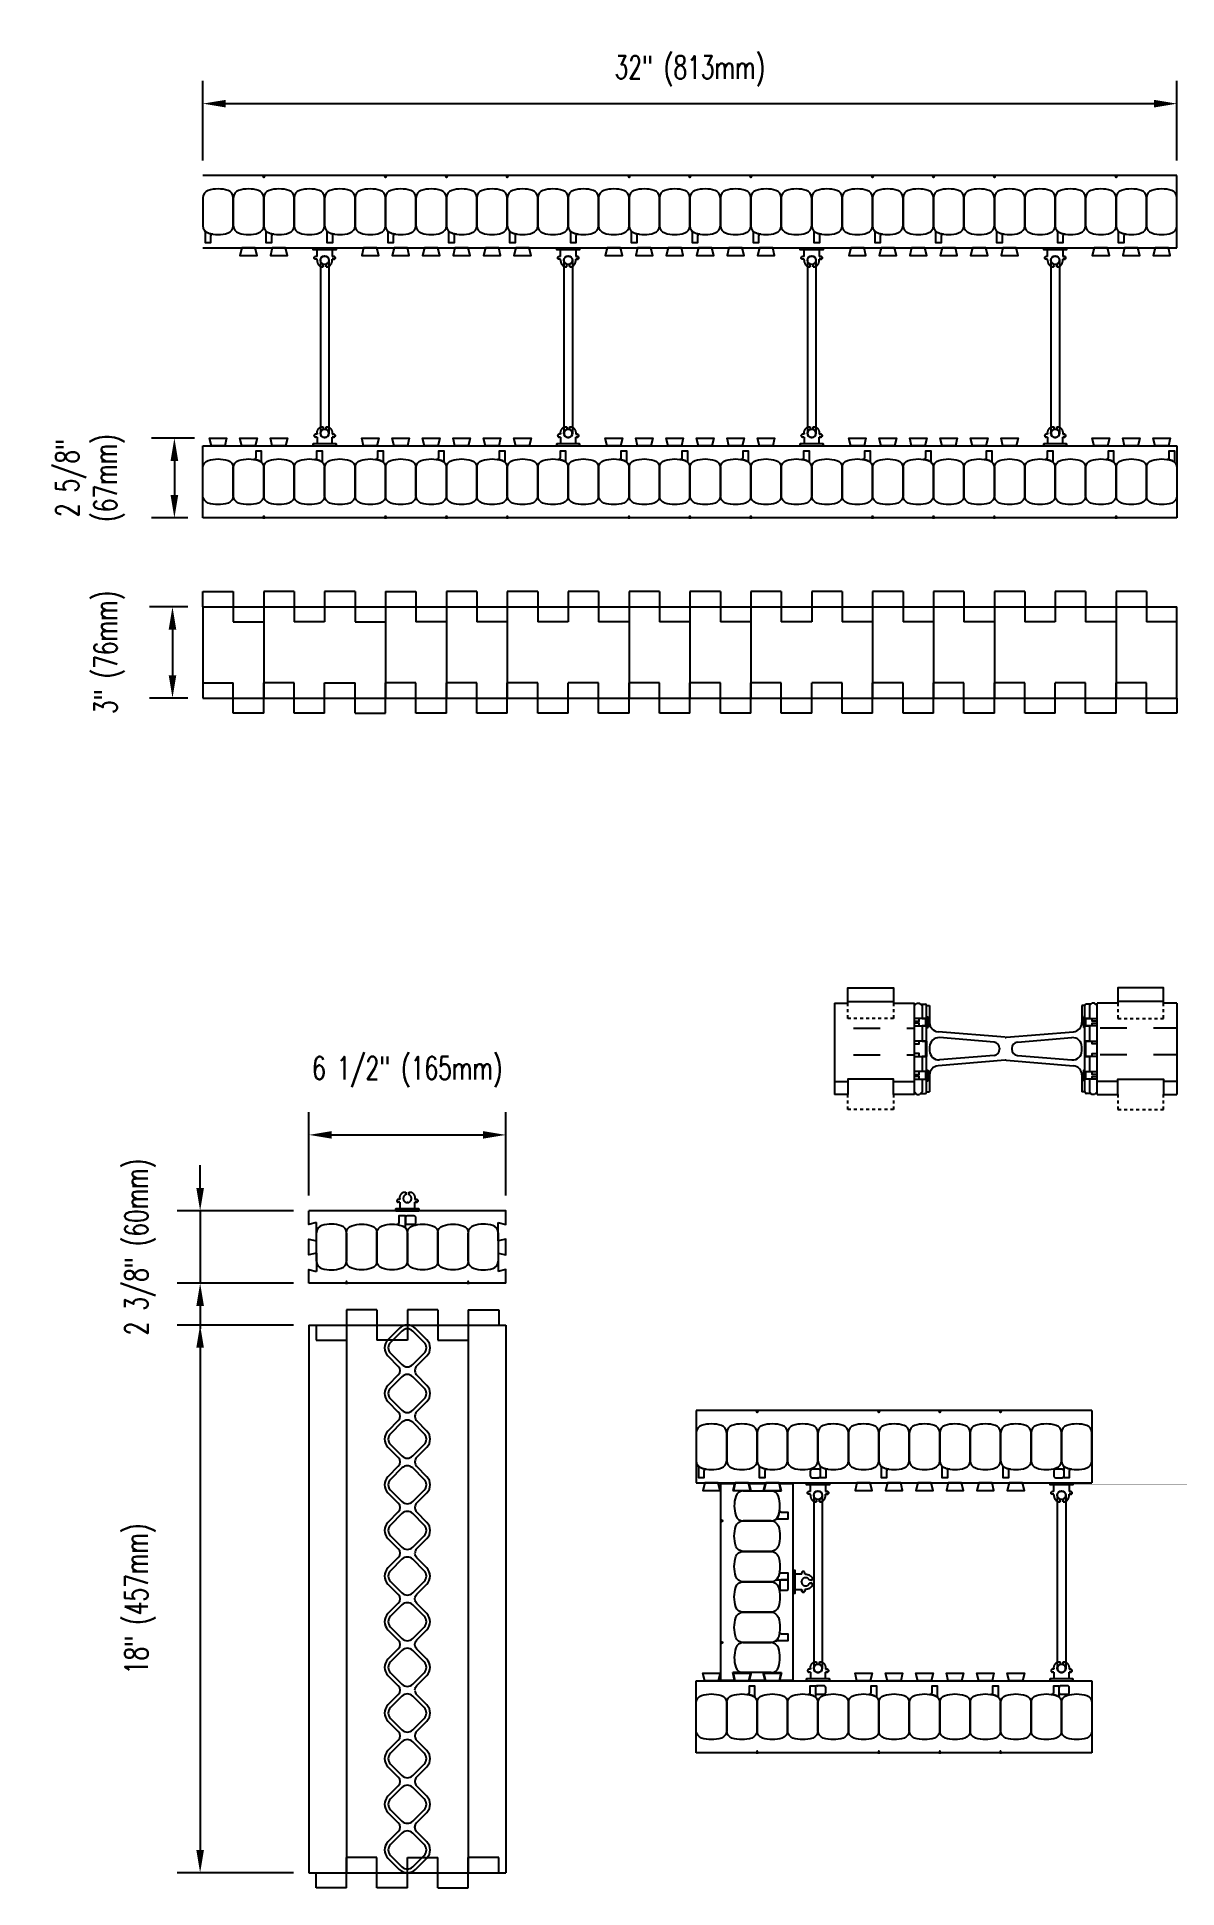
# Model space of a CAD drawing. Header units: inches. Extents: x 136.7 to 174.1, y 369.8 to 430.6.
import ezdxf

# ---------------------------------------------------------------- set-up
doc = ezdxf.new("R2010")
doc.units = ezdxf.units.IN
doc.header["$MEASUREMENT"] = 0
doc.linetypes.add('DASHED2', pattern=[0.375, 0.25, -0.125])
for name, color, linetype in [('HATCH', 12, 'Continuous'), ('line25', 2, 'Continuous'), ('LINE50', 5, 'Continuous'), ('LINE9', 9, 'Continuous'), ('TEXT', 4, 'Continuous')]:
    doc.layers.add(name, color=color, linetype=linetype)
doc.styles.add('DIM', font='romans.shx', dxfattribs={"width": 0.7})
doc.dimstyles.new('ext_8', dxfattribs={"dimscale": 8, "dimtxt": 0.09375, "dimasz": 0.09375, "dimexe": 0.09375, "dimexo": 0.0625, "dimgap": 0.0625, "dimtad": 1, "dimdec": 1, "dimzin": 3, "dimdsep": 46, "dimlunit": 4, "dimtxsty": 'DIM', "dimcen": 0.09, "dimdle": 0.09375, "dimclrt": 4, "dimadec": 0, "dimazin": 0, "dimtfac": 1, "dimtdec": 1, "dimtmove": 2, "dimatfit": 3, "dimfxl": 0, "dimfrac": 2, "dimtolj": 1, "dimtzin": 0, "dimarcsym": 0})

msp = doc.modelspace()

# ---------------------------------------------------------------- blocks, each defined once
blk = doc.blocks.new('*D17')
at = {"layer": 'Defpoints', "color": 0}
for p in [(142.135, 411.91), (141.136, 408.91), (142.135, 408.91)]:
    blk.add_point(p, dxfattribs=at)
at = {"layer": 'TEXT', "color": 0, "lineweight": -2}
for p, q in [((141.635, 411.91), (140.386, 411.91)), ((141.136, 411.16), (141.136, 409.66)), ((141.635, 408.91), (140.386, 408.91))]:
    blk.add_line(p, q, dxfattribs=at)
at = {"layer": 'TEXT', "color": 0}
for points in [[(141.011, 411.16), (141.261, 411.16), (141.136, 411.91)], [(141.011, 409.66), (141.261, 409.66), (141.136, 408.91)]]:
    blk.add_solid(points, dxfattribs=at)
at = {"layer": 'TEXT', "color": 4, "insert": (139.065, 410.41), "char_height": 0.75, "attachment_point": 5, "rotation": 90, "style": 'DIM'}
blk.add_mtext('\\A1;3" (76mm)', dxfattribs=at)
blk = doc.blocks.new('*D18')
at = {"layer": 'Defpoints', "color": 0}
for p in [(142.354, 417.453), (141.199, 414.828), (142.135, 414.828)]:
    blk.add_point(p, dxfattribs=at)
at = {"layer": 'TEXT', "color": 0, "lineweight": -2}
for p, q in [((141.854, 417.453), (140.449, 417.453)), ((141.199, 416.703), (141.199, 415.578)), ((141.635, 414.828), (140.449, 414.828))]:
    blk.add_line(p, q, dxfattribs=at)
at = {"layer": 'TEXT', "color": 0}
for points in [[(141.074, 416.703), (141.324, 416.703), (141.199, 417.453)], [(141.074, 415.578), (141.324, 415.578), (141.199, 414.828)]]:
    blk.add_solid(points, dxfattribs=at)
at = {"layer": 'TEXT', "color": 4, "insert": (138.431, 416.14), "char_height": 0.75, "attachment_point": 5, "rotation": 90, "style": 'DIM'}
blk.add_mtext('\\A1;2 5/8"\\P(67mm)', dxfattribs=at)
blk = doc.blocks.new('*D19')
at = {"layer": 'Defpoints', "color": 0}
for p in [(174.135, 428.442), (142.135, 426.078), (174.135, 426.078)]:
    blk.add_point(p, dxfattribs=at)
at = {"layer": 'TEXT', "color": 0, "lineweight": -2}
for p, q in [((142.135, 426.578), (142.135, 429.192)), ((174.135, 426.578), (174.135, 429.192)), ((142.885, 428.442), (173.385, 428.442))]:
    blk.add_line(p, q, dxfattribs=at)
at = {"layer": 'TEXT', "color": 0}
for points in [[(142.885, 428.567), (142.885, 428.317), (142.135, 428.442)], [(173.385, 428.567), (173.385, 428.317), (174.135, 428.442)]]:
    blk.add_solid(points, dxfattribs=at)
at = {"layer": 'TEXT', "color": 4, "insert": (158.135, 429.513), "char_height": 0.75, "attachment_point": 5, "style": 'DIM'}
blk.add_mtext('\\A1;32" (813mm)', dxfattribs=at)
blk = doc.blocks.new('RISER')
at = {"layer": 'HATCH'}
h = blk.add_hatch(dxfattribs=at)
h.set_pattern_fill('INSUL', color=256, scale=7, style=0)
h.set_pattern_definition([(0, (-42.9888, -28.9383), (0, 2.625), []), (0, (-42.9888, -28.0633), (0, 2.625), [0.875, -0.875]), (0, (-42.9888, -27.1883), (0, 2.625), [0.875, -0.875])])
h.paths.add_polyline_path([(0, 2.5), (0, 3), (-1.5, 3), (-1.5, 2.5), (-1.938, 2.5), (-1.938, -0.5), (-1.5, -0.5), (-1.5, 0), (0, 0), (0, -0.5), (0.688, -0.5), (0.688, 2.5)])
at = {"layer": 'line25'}
for p, q in [((0.688, 1.75), (0.688, 2)), ((0.688, 0.75), (0.688, 1.25)), ((0.688, 0), (0.688, 0.25)), ((0.688, -0.5), (0.688, 0))]:
    blk.add_line(p, q, dxfattribs=at)
blk.add_lwpolyline([(0.688, 0), (1.061, 0), (1.061, 0.25), (0.688, 0.25), (0.688, 0.75), (1.061, 0.75), (1.061, 1.25), (0.688, 1.25), (0.688, 1.75), (1.061, 1.75), (1.061, 2), (0.688, 2), (0.688, 2.5)], dxfattribs=at)
at = {"layer": 'LINE50'}
blk.add_line((-1.938, 2.5), (-1.938, -0.5), dxfattribs=at)
for points in [[(-1.938, 2.5), (-1.5, 2.5), (-1.5, 3), (0, 3), (0, 2.5), (0.688, 2.5)], [(0.688, -0.5), (0, -0.5), (0, 0), (-1.5, 0), (-1.5, -0.5), (-1.938, -0.5)]]:
    blk.add_lwpolyline(points, dxfattribs=at)
at = {"layer": 'LINE9', "linetype": 'DASHED2', "ltscale": 0.15}
for points in [[(0, 2.5), (0, 2.5), (0, 2), (-1.5, 2), (-1.5, 2.5), (-1.5, 2.5)], [(0, -0.5), (0, -0.5), (0, -1), (-1.5, -1), (-1.5, -0.5), (-1.5, -0.5)]]:
    blk.add_lwpolyline(points, dxfattribs=at)
at = {"layer": 'LINE9'}
for points in [[(0.688, 1.908), (0.848, 1.908), (0.848, 2)], [(0.848, 1.75), (0.848, 1.842), (0.688, 1.842)], [(0.688, 1.158), (0.848, 1.158), (0.848, 1.25)], [(0.848, 0.75), (0.848, 0.842), (0.688, 0.842)], [(0.688, 0.158), (0.848, 0.158), (0.848, 0.25)], [(0.848, 0), (0.848, 0.092), (0.688, 0.092)]]:
    blk.add_lwpolyline(points, dxfattribs=at)
blk = doc.blocks.new('Connector')
blk.add_point((0.271, 0))
at = {"layer": 'LINE9'}
for p, q in [((0, 0.375), (0, -0.375)), ((0.062, -0.375), (0.062, 0.375)), ((0.281, 0.25), (0.062, 0.25))]:
    blk.add_line(p, q, dxfattribs=at)
for points, weights in [([(0.007, 0.375), (0.004, 0.375), (0, 0.375)], [1, 0.972587069138, 0.950305488115]), ([(0.327, 0.343), (0.308, 0.343), (0.281, 0.317), (0.281, 0.297)], [1, 0.85355339, 0.85355339, 1]), ([(0.328, 0.343), (0.327, 0.343), (0.327, 0.343)], [1, 0.70710678, 1]), ([(0.375, 0.297), (0.375, 0.317), (0.348, 0.343), (0.329, 0.343)], [1, 0.85355339, 0.85355339, 1]), ([(0.406, 0.25), (0.546, 0.25), (0.619, 0.131)], [0.958404415409, 0.794674173519, 0.864651571113]), ([(0.619, 0.052), (0.612, 0.049), (0.604, 0.049)], [0.83615024178, 0.892081430621, 1]), ([(0, -0.375), (0.004, -0.375), (0.007, -0.375)], [0.950305488115, 0.972587069138, 1]), ([(0.281, -0.297), (0.281, -0.317), (0.308, -0.343), (0.327, -0.343)], [1, 0.85355339, 0.85355339, 1]), ([(0.327, -0.343), (0.281, -0.343), (0.281, -0.297)], [1, 0.70710678, 1]), ([(0.329, -0.343), (0.348, -0.343), (0.375, -0.317), (0.375, -0.297)], [1, 0.85355339, 0.85355339, 1]), ([(0.375, -0.297), (0.375, -0.343), (0.329, -0.343)], [1, 0.70710678, 1]), ([(0.619, -0.131), (0.546, -0.25), (0.406, -0.25)], [0.864651574428, 0.794674169686, 0.958404415195]), ([(0.604, -0.049), (0.612, -0.049), (0.619, -0.052)], [1, 0.89208144177, 0.836150253337])]:
    blk.add_rational_spline(points, weights, degree=2, dxfattribs=at)
for points, degree in [([(0, 0.375), (0.002, 0.375), (0.005, 0.375), (0.007, 0.375)], 3), ([(0.007, 0.375), (0.021, 0.375), (0.051, 0.375), (0.062, 0.375), (0.062, 0.375)], 3), ([(0.281, 0.25), (0.281, 0.297)], 1), ([(0.327, 0.343), (0.327, 0.343), (0.328, 0.343), (0.328, 0.343)], 3), ([(0.328, 0.343), (0.329, 0.343), (0.329, 0.343), (0.329, 0.343)], 3), ([(0.375, 0.25), (0.375, 0.297)], 1), ([(0.406, 0.25), (0.375, 0.25)], 1), ([(0.406, 0.25), (0.406, 0.25)], 1), ([(0.406, 0.25), (0.406, 0.25)], 1), ([(0.406, 0.25), (0.406, 0.25)], 1), ([(0.406, 0.25), (0.406, 0.25)], 1), ([(0.406, 0.25), (0.406, 0.25)], 1), ([(0.406, 0.25), (0.406, 0.25)], 1), ([(0.406, 0.25), (0.406, 0.25)], 1), ([(0.406, 0.25), (0.406, 0.25)], 1), ([(0.406, 0.25), (0.406, 0.25)], 1), ([(0.406, 0.25), (0.406, 0.25)], 1), ([(0.406, 0.25), (0.406, 0.25)], 1), ([(0.406, 0.25), (0.406, 0.25)], 1), ([(0.406, 0.25), (0.406, 0.25)], 1), ([(0.406, 0.25), (0.406, 0.25)], 1), ([(0.406, 0.25), (0.406, 0.25)], 1), ([(0.406, 0.25), (0.406, 0.25)], 1), ([(0.406, 0.25), (0.406, 0.25)], 1), ([(0.406, 0.25), (0.406, 0.25)], 1), ([(0.406, 0.25), (0.406, 0.25)], 1), ([(0.406, 0.25), (0.406, 0.25)], 1), ([(0.406, 0.25), (0.406, 0.25)], 1), ([(0.406, 0.25), (0.406, 0.25)], 1), ([(0.406, 0.25), (0.406, 0.25)], 1), ([(0.406, 0.25), (0.406, 0.25)], 1), ([(0.604, 0.049), (0.532, 0.049)], 1), ([(0.532, 0.049), (0.532, 0.049)], 1), ([(0.532, 0.049), (0.532, 0.049)], 1), ([(0.532, 0.049), (0.532, 0.049)], 1), ([(0.532, 0.049), (0.532, 0.049)], 1), ([(0.532, 0.049), (0.532, 0.049)], 1), ([(0.532, 0.049), (0.532, 0.049)], 1), ([(0.532, 0.049), (0.532, 0.049)], 1), ([(0.532, 0.049), (0.532, 0.049)], 1), ([(0.532, 0.049), (0.532, 0.049)], 1), ([(0.532, 0.049), (0.532, 0.049)], 1), ([(0.604, 0.049), (0.609, 0.049), (0.614, 0.05), (0.619, 0.052)], 3), ([(0.604, 0.049), (0.604, 0.049)], 1), ([(0.604, 0.049), (0.604, 0.049)], 1), ([(0.604, 0.049), (0.604, 0.049)], 1), ([(0.604, 0.049), (0.604, 0.049)], 1), ([(0.619, 0.131), (0.619, 0.052)], 1), ([(0.619, 0.131), (0.619, 0.131)], 1), ([(0.619, 0.131), (0.619, 0.131)], 1), ([(0.619, 0.131), (0.619, 0.131)], 1), ([(0.619, 0.131), (0.619, 0.131)], 1), ([(0.007, -0.375), (0.005, -0.375), (0.002, -0.375), (0, -0.375)], 3), ([(0.062, -0.375), (0.062, -0.375), (0.051, -0.375), (0.021, -0.375), (0.007, -0.375)], 3), ([(0.062, -0.25), (0.281, -0.25)], 1), ([(0.281, -0.297), (0.281, -0.25)], 1), ([(0.281, -0.25), (0.281, -0.297)], 1), ([(0.328, -0.343), (0.328, -0.343), (0.327, -0.343), (0.327, -0.343)], 3), ([(0.329, -0.343), (0.329, -0.343), (0.329, -0.343), (0.328, -0.343)], 3), ([(0.375, -0.25), (0.375, -0.297)], 1), ([(0.375, -0.297), (0.375, -0.25)], 1), ([(0.406, -0.25), (0.375, -0.25)], 1), ([(0.406, -0.25), (0.406, -0.25)], 1), ([(0.406, -0.25), (0.406, -0.25)], 1), ([(0.406, -0.25), (0.406, -0.25)], 1), ([(0.406, -0.25), (0.406, -0.25)], 1), ([(0.406, -0.25), (0.406, -0.25)], 1), ([(0.406, -0.25), (0.406, -0.25)], 1), ([(0.406, -0.25), (0.406, -0.25)], 1), ([(0.406, -0.25), (0.406, -0.25)], 1), ([(0.406, -0.25), (0.406, -0.25)], 1), ([(0.406, -0.25), (0.406, -0.25)], 1), ([(0.406, -0.25), (0.406, -0.25)], 1), ([(0.532, -0.049), (0.604, -0.049)], 1), ([(0.604, -0.049), (0.58, -0.049), (0.556, -0.049), (0.532, -0.049)], 3), ([(0.532, -0.049), (0.532, -0.049)], 1), ([(0.532, -0.049), (0.532, -0.049)], 1), ([(0.532, -0.049), (0.532, -0.049)], 1), ([(0.532, -0.049), (0.532, -0.049)], 1), ([(0.619, -0.052), (0.614, -0.05), (0.609, -0.049), (0.604, -0.049)], 3), ([(0.604, -0.049), (0.604, -0.049)], 1), ([(0.604, -0.049), (0.604, -0.049)], 1), ([(0.604, -0.049), (0.604, -0.049)], 1), ([(0.604, -0.049), (0.604, -0.049)], 1), ([(0.604, -0.049), (0.604, -0.049)], 1), ([(0.604, -0.049), (0.604, -0.049)], 1), ([(0.604, -0.049), (0.604, -0.049)], 1), ([(0.604, -0.049), (0.604, -0.049)], 1), ([(0.619, -0.052), (0.619, -0.131)], 1), ([(0.619, -0.131), (0.619, -0.131)], 1), ([(0.619, -0.131), (0.619, -0.131)], 1), ([(0.619, -0.131), (0.619, -0.131)], 1), ([(0.619, -0.131), (0.619, -0.131)], 1)]:
    blk.add_open_spline(points, degree=degree, dxfattribs=at)
for points, weights, knots in [([(0.062, 0.375), (0.062, 0.375), (0.046, 0.375), (0.03, 0.375), (0.007, 0.375)], [0.868718858569, 0.861102746415, 1, 0.861102734288, 0.868718859898], [0, 0, 0, 0.5, 0.5, 1, 1, 1]), ([(0.532, 0.049), (0.472, 0.203), (0.333, 0.113), (0.157, 0), (0.333, -0.113), (0.472, -0.203), (0.532, -0.049)], [0.899508922286, 0.599718215298, 1, 0.54226024, 1, 0.599718224335, 0.899508908749], [0, 0, 0, 0.318112, 0.318112, 0.681888, 0.681888, 1, 1, 1]), ([(0.007, -0.375), (0.03, -0.375), (0.046, -0.375), (0.062, -0.375), (0.062, -0.375)], [0.868718859319, 0.861102739573, 1, 0.861102742958, 0.868718858948], [0, 0, 0, 0.5, 0.5, 1, 1, 1])]:
    blk.add_rational_spline(points, weights, degree=2, knots=knots, dxfattribs=at)
blk = doc.blocks.new('WEB_CENTRE_TOP')
for p, q in [((-0.141, 5.688), (-0.141, 0)), ((0.141, 5.688), (0.141, 0))]:
    blk.add_line(p, q)
for centre in [(0, 5.688), (0, 0)]:
    blk.add_circle(centre, 0.141)
blk = doc.blocks.new('WEB_6_CENTRE_TOP')
for p, q in [((5.688, 0.141), (0, 0.141)), ((5.688, -0.141), (0, -0.141))]:
    blk.add_line(p, q)
for centre in [(0, 0), (5.688, 0)]:
    blk.add_circle(centre, 0.141)
blk = doc.blocks.new('WEB_INSERT_FRONT')
for p, q in [((-0.265, 8.89), (-0.64, 8.515)), ((0.64, 8.515), (0.265, 8.89)), ((-0.64, 7.985), (-0.297, 7.641)), ((0.309, 7.653), (0.64, 7.985)), ((-0.297, 7.359), (-0.64, 7.015)), ((0.25, 7.512), (0.25, 7.488)), ((0.64, 7.015), (0.309, 7.347)), ((-0.64, 6.485), (-0.297, 6.141)), ((0.309, 6.153), (0.64, 6.485)), ((-0.297, 5.859), (-0.64, 5.515)), ((0.25, 6.012), (0.25, 5.988)), ((0.64, 5.515), (0.309, 5.847)), ((-0.64, 4.985), (-0.297, 4.641)), ((0.309, 4.653), (0.64, 4.985)), ((-0.297, 4.359), (-0.64, 4.015)), ((0.25, 4.512), (0.25, 4.488)), ((0.64, 4.015), (0.309, 4.347)), ((-0.297, 3.141), (-0.64, 3.485)), ((0.309, 3.153), (0.64, 3.485)), ((-0.297, 2.859), (-0.64, 2.515)), ((0.25, 3.012), (0.25, 2.988)), ((0.64, 2.515), (0.309, 2.847)), ((-0.64, 1.985), (-0.297, 1.641)), ((0.309, 1.653), (0.64, 1.985)), ((-0.297, 1.359), (-0.64, 1.015)), ((-0.64, 0.485), (-0.297, 0.141)), ((-0.297, -0.141), (-0.64, -0.485)), ((-0.64, -1.015), (-0.297, -1.359)), ((-0.297, -1.641), (-0.64, -1.985)), ((-0.64, -2.515), (-0.297, -2.859)), ((-0.297, -3.141), (-0.64, -3.485)), ((0.64, -3.485), (0.309, -3.153)), ((-0.64, -4.015), (-0.297, -4.359)), ((0.309, -4.347), (0.64, -4.015)), ((-0.297, -4.641), (-0.64, -4.985)), ((0.25, -4.488), (0.25, -4.512)), ((0.64, -4.985), (0.309, -4.653)), ((-0.64, -5.515), (-0.297, -5.859)), ((0.25, -5.988), (0.25, -6.012)), ((0.309, -5.847), (0.64, -5.515)), ((-0.297, -6.141), (-0.64, -6.485)), ((0.64, -6.485), (0.309, -6.153)), ((-0.64, -7.015), (-0.297, -7.359)), ((0.297, -7.359), (0.64, -7.015)), ((-0.297, -7.641), (-0.64, -7.985)), ((0.64, -7.985), (0.297, -7.641)), ((-0.64, -8.515), (-0.265, -8.89)), ((0.265, -8.89), (0.64, -8.515))]:
    blk.add_line(p, q)
for points in [[(-0.552, 8.073), (-0.177, 7.698, 0.414214), (0.177, 7.698), (0.552, 8.073, 0.414214), (0.552, 8.427), (0.177, 8.802, 0.414214), (-0.177, 8.802), (-0.552, 8.427, 0.414214)], [(-0.552, 6.573), (-0.177, 6.198, 0.414214), (0.177, 6.198), (0.552, 6.573, 0.414214), (0.552, 6.927), (0.177, 7.302, 0.414214), (-0.177, 7.302), (-0.552, 6.927, 0.414214)], [(-0.552, 5.073), (-0.177, 4.698, 0.414214), (0.177, 4.698), (0.552, 5.073, 0.414214), (0.552, 5.427), (0.177, 5.802, 0.414214), (-0.177, 5.802), (-0.552, 5.427, 0.414214)], [(-0.552, 3.573), (-0.177, 3.198, 0.414214), (0.177, 3.198), (0.552, 3.573, 0.414214), (0.552, 3.927), (0.177, 4.302, 0.414214), (-0.177, 4.302), (-0.552, 3.927, 0.414214)], [(-0.552, 3.573), (-0.177, 3.198, 0.414214), (0.177, 3.198), (0.552, 3.573, 0.414214), (0.552, 3.927), (0.177, 4.302, 0.414214), (-0.177, 4.302), (-0.552, 3.927, 0.414214)], [(-0.552, 2.073), (-0.177, 1.698, 0.414214), (0.177, 1.698), (0.552, 2.073, 0.414214), (0.552, 2.427), (0.177, 2.802, 0.414214), (-0.177, 2.802), (-0.552, 2.427, 0.414214)], [(-0.552, 0.573), (-0.177, 0.198, 0.414214), (0.177, 0.198), (0.552, 0.573, 0.414214), (0.552, 0.927), (0.177, 1.302, 0.414214), (-0.177, 1.302), (-0.552, 0.927, 0.414214)], [(-0.552, -0.927), (-0.177, -1.302, 0.414214), (0.177, -1.302), (0.552, -0.927, 0.414214), (0.552, -0.573), (0.177, -0.198, 0.414214), (-0.177, -0.198), (-0.552, -0.573, 0.414214)], [(-0.552, -2.427), (-0.177, -2.802, 0.414214), (0.177, -2.802), (0.552, -2.427, 0.414214), (0.552, -2.073), (0.177, -1.698, 0.414214), (-0.177, -1.698), (-0.552, -2.073, 0.414214)], [(-0.552, -3.927), (-0.177, -4.302, 0.414214), (0.177, -4.302), (0.552, -3.927, 0.414214), (0.552, -3.573), (0.177, -3.198, 0.414214), (-0.177, -3.198), (-0.552, -3.573, 0.414214)], [(-0.552, -5.427), (-0.177, -5.802, 0.414214), (0.177, -5.802), (0.552, -5.427, 0.414214), (0.552, -5.073), (0.177, -4.698, 0.414214), (-0.177, -4.698), (-0.552, -5.073, 0.414214)], [(-0.552, -6.927), (-0.177, -7.302, 0.414214), (0.177, -7.302), (0.552, -6.927, 0.414214), (0.552, -6.573), (0.177, -6.198, 0.414214), (-0.177, -6.198), (-0.552, -6.573, 0.414214)], [(-0.552, -8.427), (-0.177, -8.802, 0.414214), (0.177, -8.802), (0.552, -8.427, 0.414214), (0.552, -8.073), (0.177, -7.698, 0.414214), (-0.177, -7.698), (-0.552, -8.073, 0.414214)]]:
    blk.add_lwpolyline(points, format="xyb", close=True)
blk.add_lwpolyline([(0.25, -2.988, -0.198912), (0.309, -2.847), (0.64, -2.515, 0.414214), (0.64, -1.985), (0.309, -1.653, -0.198912), (0.25, -1.512), (0.25, -1.488, -0.198912), (0.309, -1.347), (0.64, -1.015, 0.414214), (0.64, -0.485), (0.309, -0.153, -0.198912), (0.25, -0.012), (0.25, 0.012, -0.198912), (0.309, 0.153), (0.64, 0.485, 0.414214), (0.64, 1.015), (0.309, 1.347, -0.198912), (0.25, 1.488)], format="xyb")
for centre, radius, start, end in [((0, 8.625), 0.375, 45, 135), ((-0.375, 8.25), 0.375, 135, 225), ((0.375, 8.25), 0.375, 315, 45), ((-0.438, 7.5), 0.2, 315, 45), ((0.45, 7.512), 0.2, 135, 180), ((0.45, 7.488), 0.2, 180, 225), ((-0.375, 6.75), 0.375, 135, 225), ((0.375, 6.75), 0.375, 315, 45), ((-0.438, 6), 0.2, 315, 45), ((0.45, 6.012), 0.2, 135, 180), ((-0.375, 5.25), 0.375, 135, 225), ((0.45, 5.988), 0.2, 180, 225), ((0.375, 5.25), 0.375, 315, 45), ((-0.438, 4.5), 0.2, 315, 45), ((0.45, 4.512), 0.2, 135, 180), ((0.45, 4.488), 0.2, 180, 225), ((-0.375, 3.75), 0.375, 135, 225), ((0.375, 3.75), 0.375, 315, 45), ((-0.438, 3), 0.2, 315, 45), ((0.45, 3.012), 0.2, 135, 180), ((-0.375, 2.25), 0.375, 135, 225), ((0.45, 2.988), 0.2, 180, 225), ((0.375, 2.25), 0.375, 315, 45), ((-0.438, 1.5), 0.2, 315, 45), ((0.45, 1.512), 0.2, 135, 180), ((-0.375, 0.75), 0.375, 135, 225), ((-0.438, 0), 0.2, 315, 45), ((-0.375, -0.75), 0.375, 135, 225), ((-0.438, -1.5), 0.2, 315, 45), ((-0.375, -2.25), 0.375, 135, 225), ((-0.438, -3), 0.2, 315, 45), ((0.45, -3.012), 0.2, 180, 225), ((-0.375, -3.75), 0.375, 135, 225), ((0.375, -3.75), 0.375, 315, 45), ((-0.438, -4.5), 0.2, 315, 45), ((0.45, -4.488), 0.2, 135, 180), ((0.45, -4.512), 0.2, 180, 225), ((-0.375, -5.25), 0.375, 135, 225), ((0.375, -5.25), 0.375, 315, 45), ((-0.438, -6), 0.2, 315, 45), ((0.45, -5.988), 0.2, 135, 180), ((0.45, -6.012), 0.2, 180, 225), ((-0.375, -6.75), 0.375, 135, 225), ((0.375, -6.75), 0.375, 315, 45), ((-0.438, -7.5), 0.2, 315, 45), ((0.438, -7.5), 0.2, 135, 225), ((-0.375, -8.25), 0.375, 135, 225), ((0.375, -8.25), 0.375, 315, 45), ((0, -8.625), 0.375, 225, 315)]:
    blk.add_arc(centre, radius, start, end)
blk = doc.blocks.new('*D20')
at = {"layer": 'Defpoints', "color": 0}
for p in [(145.617, 388.308), (142.044, 370.308), (145.617, 370.308)]:
    blk.add_point(p, dxfattribs=at)
at = {"layer": 'TEXT', "color": 0, "lineweight": -2}
for p, q in [((145.117, 388.308), (141.294, 388.308)), ((142.044, 387.558), (142.044, 371.058)), ((145.117, 370.308), (141.294, 370.308))]:
    blk.add_line(p, q, dxfattribs=at)
at = {"layer": 'TEXT', "color": 0}
for points in [[(141.919, 387.558), (142.169, 387.558), (142.044, 388.308)], [(141.919, 371.058), (142.169, 371.058), (142.044, 370.308)]]:
    blk.add_solid(points, dxfattribs=at)
at = {"layer": 'TEXT', "color": 4, "insert": (140.075, 379.308), "char_height": 0.75, "attachment_point": 5, "rotation": 90, "style": 'DIM'}
blk.add_mtext('\\A1;18" (457mm)', dxfattribs=at)
blk = doc.blocks.new('*D21')
at = {"layer": 'Defpoints', "color": 0}
for p in [(145.617, 392.058), (142.044, 389.683), (145.617, 389.683)]:
    blk.add_point(p, dxfattribs=at)
at = {"layer": 'TEXT', "color": 0, "lineweight": -2}
for p, q in [((142.044, 392.808), (142.044, 393.558)), ((145.117, 392.058), (141.294, 392.058)), ((142.044, 392.058), (142.044, 389.683)), ((145.117, 389.683), (141.294, 389.683)), ((142.044, 388.933), (142.044, 388.183))]:
    blk.add_line(p, q, dxfattribs=at)
at = {"layer": 'TEXT', "color": 0}
for points in [[(141.919, 392.808), (142.169, 392.808), (142.044, 392.058)], [(141.919, 388.933), (142.169, 388.933), (142.044, 389.683)]]:
    blk.add_solid(points, dxfattribs=at)
at = {"layer": 'TEXT', "color": 4, "insert": (140.075, 390.871), "char_height": 0.75, "attachment_point": 5, "rotation": 90, "style": 'DIM'}
blk.add_mtext('\\A1;2 3/8" (60mm)', dxfattribs=at)
blk = doc.blocks.new('*D22')
at = {"layer": 'Defpoints', "color": 0}
for p in [(152.086, 394.555), (145.617, 392.058), (152.086, 392.058)]:
    blk.add_point(p, dxfattribs=at)
at = {"layer": 'TEXT', "color": 0, "lineweight": -2}
for p, q in [((145.617, 392.558), (145.617, 395.305)), ((152.086, 392.558), (152.086, 395.305)), ((146.367, 394.555), (151.336, 394.555))]:
    blk.add_line(p, q, dxfattribs=at)
at = {"layer": 'TEXT', "color": 0}
for points in [[(146.367, 394.68), (146.367, 394.43), (145.617, 394.555)], [(151.336, 394.68), (151.336, 394.43), (152.086, 394.555)]]:
    blk.add_solid(points, dxfattribs=at)
at = {"layer": 'TEXT', "color": 4, "insert": (148.852, 396.627), "char_height": 0.75, "attachment_point": 5, "style": 'DIM'}
blk.add_mtext('\\A1;6 1/2" (165mm)', dxfattribs=at)

# ---------------------------------------------------------------- dimensions: what is measured, and where the dimension line sits
at = {"layer": 'TEXT'}
for base, p1, p2, text, picture, middle in [((174.135, 428.442), (142.135, 426.078), (174.135, 426.078), '32" (813mm)', '*D19', (158.135, 429.513)), ((152.086, 394.555), (145.617, 392.058), (152.086, 392.058), '6 1/2" (165mm)', '*D22', (148.852, 396.627))]:
    dim = msp.add_linear_dim(base=base, p1=p1, p2=p2, text=text, dimstyle='ext_8', dxfattribs=at)
    dim.commit()
    dim.dimension.update_dxf_attribs({"geometry": picture, "text_midpoint": middle})
for base, p1, p2, text, picture, middle in [((141.199, 414.828), (142.354, 417.453), (142.135, 414.828), '2 5/8"\\P(67mm)', '*D18', (138.431, 416.14)), ((141.136, 408.91), (142.135, 411.91), (142.135, 408.91), '3" (76mm)', '*D17', (139.065, 410.41))]:
    dim = msp.add_linear_dim(base=base, p1=p1, p2=p2, angle=90, text=text, dimstyle='ext_8', dxfattribs=at)
    dim.commit()
    dim.dimension.update_dxf_attribs({"geometry": picture, "text_midpoint": middle})
for base, p1, p2, text, picture, middle in [((142.044, 389.683), (145.617, 392.058), (145.617, 389.683), '2 3/8" (60mm)', '*D21', (140.075, 390.871)), ((142.044, 370.308), (145.617, 388.308), (145.617, 370.308), '18" (457mm)', '*D20', (140.075, 379.308))]:
    dim = msp.add_linear_dim(base=base, p1=p1, p2=p2, angle=90, text=text, dimstyle='ext_8', dxfattribs=at)
    dim.commit()
    dim.dimension.update_dxf_attribs({"geometry": picture, "text_midpoint": middle, "dimtype": 160})

# ---------------------------------------------------------------- linework, layer by layer
for p, q in [((162.363, 383.289), (162.342, 383.289)), ((159.881, 377.87), (160.803, 377.87)), ((162.321, 376.452), (162.342, 376.452))]:
    msp.add_line(p, q)
at = {"layer": 'line25'}
for p, q in [((142.135, 423.703), (174.135, 423.703)), ((142.135, 417.203), (174.135, 417.203)), ((144.135, 411.91), (144.135, 408.91)), ((148.135, 411.91), (148.135, 408.91)), ((150.135, 411.91), (150.135, 408.91)), ((152.135, 411.91), (152.135, 408.91)), ((156.135, 411.91), (156.135, 408.91)), ((158.135, 411.91), (158.135, 408.91)), ((160.135, 411.91), (160.135, 408.91)), ((164.135, 411.91), (164.135, 408.91)), ((166.135, 411.91), (166.135, 408.91)), ((168.135, 411.91), (168.135, 408.91)), ((172.135, 411.91), (172.135, 408.91)), ((145.867, 391.069), (145.867, 391.672)), ((151.836, 391.069), (151.836, 391.672)), ((145.867, 390.672), (145.867, 390.069)), ((151.836, 390.672), (151.836, 390.069)), ((152.086, 389.683), (145.617, 389.683)), ((146.852, 388.308), (146.852, 370.308)), ((150.852, 388.308), (150.852, 370.308)), ((158.342, 383.12), (171.342, 383.12)), ((159.155, 376.636), (159.155, 383.105)), ((160.143, 382.855), (159.541, 382.855)), ((159.877, 382.855), (160.807, 382.855)), ((160.541, 382.855), (161.143, 382.855)), ((158.342, 376.62), (171.342, 376.62)), ((160.143, 376.886), (159.541, 376.886)), ((160.807, 376.886), (159.877, 376.886)), ((160.541, 376.886), (161.143, 376.886))]:
    msp.add_line(p, q, dxfattribs=at)
for points in [[(143.416, 423.703), (143.354, 423.453), (143.916, 423.453), (143.854, 423.703)], [(144.416, 423.703), (144.354, 423.453), (144.916, 423.453), (144.854, 423.703)], [(147.416, 423.703), (147.354, 423.453), (147.916, 423.453), (147.854, 423.703)], [(148.416, 423.703), (148.354, 423.453), (148.916, 423.453), (148.854, 423.703)], [(149.416, 423.703), (149.354, 423.453), (149.916, 423.453), (149.854, 423.703)], [(150.416, 423.703), (150.354, 423.453), (150.916, 423.453), (150.854, 423.703)], [(151.416, 423.703), (151.354, 423.453), (151.916, 423.453), (151.854, 423.703)], [(152.416, 423.703), (152.354, 423.453), (152.916, 423.453), (152.854, 423.703)], [(155.416, 423.703), (155.354, 423.453), (155.916, 423.453), (155.854, 423.703)], [(156.416, 423.703), (156.354, 423.453), (156.916, 423.453), (156.854, 423.703)], [(157.416, 423.703), (157.354, 423.453), (157.916, 423.453), (157.854, 423.703)], [(158.416, 423.703), (158.354, 423.453), (158.916, 423.453), (158.854, 423.703)], [(159.416, 423.703), (159.354, 423.453), (159.916, 423.453), (159.854, 423.703)], [(160.416, 423.703), (160.354, 423.453), (160.916, 423.453), (160.854, 423.703)], [(163.416, 423.703), (163.354, 423.453), (163.916, 423.453), (163.854, 423.703)], [(164.416, 423.703), (164.354, 423.453), (164.916, 423.453), (164.854, 423.703)], [(165.416, 423.703), (165.354, 423.453), (165.916, 423.453), (165.854, 423.703)], [(166.416, 423.703), (166.354, 423.453), (166.916, 423.453), (166.854, 423.703)], [(167.416, 423.703), (167.354, 423.453), (167.916, 423.453), (167.854, 423.703)], [(168.416, 423.703), (168.354, 423.453), (168.916, 423.453), (168.854, 423.703)], [(171.416, 423.703), (171.354, 423.453), (171.916, 423.453), (171.854, 423.703)], [(172.416, 423.703), (172.354, 423.453), (172.916, 423.453), (172.854, 423.703)], [(173.416, 423.703), (173.354, 423.453), (173.916, 423.453), (173.854, 423.703)], [(142.416, 417.203), (142.354, 417.453), (142.916, 417.453), (142.854, 417.203)], [(143.416, 417.203), (143.354, 417.453), (143.916, 417.453), (143.854, 417.203)], [(144.416, 417.203), (144.354, 417.453), (144.916, 417.453), (144.854, 417.203)], [(147.416, 417.203), (147.354, 417.453), (147.916, 417.453), (147.854, 417.203)], [(148.416, 417.203), (148.354, 417.453), (148.916, 417.453), (148.854, 417.203)], [(149.416, 417.203), (149.354, 417.453), (149.916, 417.453), (149.854, 417.203)], [(150.416, 417.203), (150.354, 417.453), (150.916, 417.453), (150.854, 417.203)], [(151.416, 417.203), (151.354, 417.453), (151.916, 417.453), (151.854, 417.203)], [(152.416, 417.203), (152.354, 417.453), (152.916, 417.453), (152.854, 417.203)], [(155.416, 417.203), (155.354, 417.453), (155.916, 417.453), (155.854, 417.203)], [(156.416, 417.203), (156.354, 417.453), (156.916, 417.453), (156.854, 417.203)], [(157.416, 417.203), (157.354, 417.453), (157.916, 417.453), (157.854, 417.203)], [(158.416, 417.203), (158.354, 417.453), (158.916, 417.453), (158.854, 417.203)], [(159.416, 417.203), (159.354, 417.453), (159.916, 417.453), (159.854, 417.203)], [(160.416, 417.203), (160.354, 417.453), (160.916, 417.453), (160.854, 417.203)], [(163.416, 417.203), (163.354, 417.453), (163.916, 417.453), (163.854, 417.203)], [(164.416, 417.203), (164.354, 417.453), (164.916, 417.453), (164.854, 417.203)], [(165.416, 417.203), (165.354, 417.453), (165.916, 417.453), (165.854, 417.203)], [(166.416, 417.203), (166.354, 417.453), (166.916, 417.453), (166.854, 417.203)], [(167.416, 417.203), (167.354, 417.453), (167.916, 417.453), (167.854, 417.203)], [(168.416, 417.203), (168.354, 417.453), (168.916, 417.453), (168.854, 417.203)], [(171.416, 417.203), (171.354, 417.453), (171.916, 417.453), (171.854, 417.203)], [(172.416, 417.203), (172.354, 417.453), (172.916, 417.453), (172.854, 417.203)], [(173.416, 417.203), (173.354, 417.453), (173.916, 417.453), (173.854, 417.203)], [(158.623, 383.12), (158.561, 382.87), (159.123, 382.87), (159.061, 383.12)], [(159.623, 383.12), (159.561, 382.87), (160.123, 382.87), (160.061, 383.12)], [(160.623, 383.12), (160.561, 382.87), (161.123, 382.87), (161.061, 383.12)], [(163.623, 383.12), (163.561, 382.87), (164.123, 382.87), (164.061, 383.12)], [(164.623, 383.12), (164.561, 382.87), (165.123, 382.87), (165.061, 383.12)], [(165.623, 383.12), (165.561, 382.87), (166.123, 382.87), (166.061, 383.12)], [(166.623, 383.12), (166.561, 382.87), (167.123, 382.87), (167.061, 383.12)], [(167.623, 383.12), (167.561, 382.87), (168.123, 382.87), (168.061, 383.12)], [(168.623, 383.12), (168.561, 382.87), (169.123, 382.87), (169.061, 383.12)], [(158.623, 376.62), (158.561, 376.87), (159.123, 376.87), (159.061, 376.62)], [(159.623, 376.62), (159.561, 376.87), (160.123, 376.87), (160.061, 376.62)], [(160.623, 376.62), (160.561, 376.87), (161.123, 376.87), (161.061, 376.62)], [(163.623, 376.62), (163.561, 376.87), (164.123, 376.87), (164.061, 376.62)], [(164.623, 376.62), (164.561, 376.87), (165.123, 376.87), (165.061, 376.62)], [(165.623, 376.62), (165.561, 376.87), (166.123, 376.87), (166.061, 376.62)], [(166.623, 376.62), (166.561, 376.87), (167.123, 376.87), (167.061, 376.62)], [(167.623, 376.62), (167.561, 376.87), (168.123, 376.87), (168.061, 376.62)], [(168.623, 376.62), (168.561, 376.87), (169.123, 376.87), (169.061, 376.62)]]:
    msp.add_lwpolyline(points, close=True, dxfattribs=at)
for points in [[(151.836, 391.672), (152.086, 391.609), (152.086, 392.058), (145.617, 392.058)], [(145.867, 391.672), (145.617, 391.609), (145.617, 392.058)], [(145.867, 390.672), (145.617, 390.609), (145.617, 391.132), (145.867, 391.069)], [(151.836, 390.672), (152.086, 390.609), (152.086, 391.132), (151.836, 391.069)], [(145.617, 389.683), (145.617, 390.132), (145.867, 390.069)], [(152.086, 389.683), (152.086, 390.132), (151.836, 390.069)], [(159.155, 383.105), (159.603, 383.105), (159.541, 382.855)], [(160.143, 382.855), (160.081, 383.105), (160.603, 383.105), (160.541, 382.855)], [(161.143, 376.886), (161.081, 376.636), (161.53, 376.636), (161.53, 383.105)], [(161.143, 382.855), (161.081, 383.105), (161.53, 383.105)], [(159.155, 376.636), (159.603, 376.636), (159.541, 376.886)], [(160.143, 376.886), (160.081, 376.636), (160.603, 376.636), (160.541, 376.886)]]:
    msp.add_lwpolyline(points, dxfattribs=at)
at = {"layer": 'LINE50'}
for p, q in [((174.135, 426.078), (142.135, 426.078)), ((174.135, 423.703), (174.135, 426.078)), ((142.135, 414.828), (142.135, 417.203)), ((174.135, 417.203), (174.135, 414.828)), ((174.135, 414.828), (142.135, 414.828)), ((142.135, 411.91), (142.135, 408.91)), ((142.135, 411.91), (174.135, 411.91)), ((174.135, 408.91), (174.135, 411.91)), ((142.135, 408.91), (174.135, 408.91)), ((145.617, 388.308), (145.617, 370.308)), ((145.617, 388.308), (152.086, 388.308)), ((152.086, 388.308), (152.086, 370.308)), ((171.342, 385.495), (158.342, 385.495)), ((158.342, 385.495), (158.342, 383.12)), ((171.342, 385.495), (171.342, 383.12)), ((158.342, 374.245), (158.342, 376.62)), ((171.342, 376.62), (171.342, 374.245)), ((171.342, 374.245), (158.342, 374.245)), ((145.617, 370.308), (152.086, 370.308))]:
    msp.add_line(p, q, dxfattribs=at)
at = {"layer": 'LINE9'}
for p, q in [((142.135, 411.91), (142.135, 412.41)), ((142.135, 412.41), (143.135, 412.41)), ((143.135, 412.41), (143.135, 411.41)), ((145.135, 412.41), (144.135, 412.41)), ((144.135, 412.41), (144.135, 411.41)), ((145.135, 412.41), (145.135, 411.41)), ((147.135, 412.41), (146.135, 412.41)), ((146.135, 412.41), (146.135, 411.41)), ((147.135, 412.41), (147.135, 411.41)), ((148.135, 412.41), (149.135, 412.41)), ((148.135, 412.41), (148.135, 411.41)), ((149.135, 412.41), (149.135, 411.41)), ((151.135, 412.41), (150.135, 412.41)), ((150.135, 412.41), (150.135, 411.41)), ((151.135, 412.41), (151.135, 411.41)), ((152.135, 412.41), (152.135, 411.41)), ((153.135, 412.41), (152.135, 412.41)), ((153.135, 412.41), (153.135, 411.41)), ((155.135, 412.41), (154.135, 412.41)), ((154.135, 412.41), (154.135, 411.41)), ((155.135, 412.41), (155.135, 411.41)), ((156.135, 412.41), (156.135, 411.41)), ((157.135, 412.41), (156.135, 412.41)), ((157.135, 412.41), (157.135, 411.41)), ((159.135, 412.41), (158.135, 412.41)), ((158.135, 412.41), (158.135, 411.41)), ((159.135, 412.41), (159.135, 411.41)), ((160.135, 412.41), (160.135, 411.41)), ((161.135, 412.41), (160.135, 412.41)), ((161.135, 412.41), (161.135, 411.41)), ((163.135, 412.41), (162.135, 412.41)), ((162.135, 412.41), (162.135, 411.41)), ((163.135, 412.41), (163.135, 411.41)), ((165.135, 412.41), (164.135, 412.41)), ((164.135, 412.41), (164.135, 411.41)), ((165.135, 412.41), (165.135, 411.41)), ((167.135, 412.41), (166.135, 412.41)), ((166.135, 412.41), (166.135, 411.41)), ((167.135, 412.41), (167.135, 411.41)), ((169.135, 412.41), (168.135, 412.41)), ((168.135, 412.41), (168.135, 411.41)), ((169.135, 412.41), (169.135, 411.41)), ((170.135, 412.41), (170.135, 411.41)), ((171.135, 412.41), (170.135, 412.41)), ((171.135, 412.41), (171.135, 411.41)), ((173.135, 412.41), (172.135, 412.41)), ((172.135, 412.41), (172.135, 411.41)), ((173.135, 412.41), (173.135, 411.41)), ((143.135, 411.41), (144.135, 411.41)), ((146.135, 411.41), (145.135, 411.41)), ((147.135, 411.41), (148.135, 411.41)), ((150.135, 411.41), (149.135, 411.41)), ((152.135, 411.41), (151.135, 411.41)), ((154.135, 411.41), (153.135, 411.41)), ((156.135, 411.41), (155.135, 411.41)), ((158.135, 411.41), (157.135, 411.41)), ((160.135, 411.41), (159.135, 411.41)), ((162.135, 411.41), (161.135, 411.41)), ((164.135, 411.41), (163.135, 411.41)), ((166.135, 411.41), (165.135, 411.41)), ((168.135, 411.41), (167.135, 411.41)), ((170.135, 411.41), (169.135, 411.41)), ((172.135, 411.41), (171.135, 411.41)), ((174.135, 411.41), (173.135, 411.41)), ((142.135, 409.41), (143.135, 409.41)), ((143.135, 408.41), (143.135, 409.41)), ((144.135, 408.41), (144.135, 409.41)), ((145.135, 409.41), (144.135, 409.41)), ((145.135, 408.41), (145.135, 409.41)), ((146.135, 409.41), (147.135, 409.41)), ((146.135, 408.41), (146.135, 409.41)), ((147.135, 408.41), (147.135, 409.41)), ((149.135, 409.41), (148.135, 409.41)), ((148.135, 408.41), (148.135, 409.41)), ((149.135, 408.41), (149.135, 409.41)), ((151.135, 409.41), (150.135, 409.41)), ((150.135, 408.41), (150.135, 409.41)), ((151.135, 408.41), (151.135, 409.41)), ((152.135, 408.41), (152.135, 409.41)), ((153.135, 409.41), (152.135, 409.41)), ((153.135, 408.41), (153.135, 409.41)), ((154.135, 408.41), (154.135, 409.41)), ((155.135, 409.41), (154.135, 409.41)), ((155.135, 408.41), (155.135, 409.41)), ((156.135, 408.41), (156.135, 409.41)), ((157.135, 409.41), (156.135, 409.41)), ((157.135, 408.41), (157.135, 409.41)), ((158.135, 408.41), (158.135, 409.41)), ((159.135, 409.41), (158.135, 409.41)), ((159.135, 408.41), (159.135, 409.41)), ((160.135, 408.41), (160.135, 409.41)), ((161.135, 409.41), (160.135, 409.41)), ((161.135, 408.41), (161.135, 409.41)), ((163.135, 409.41), (162.135, 409.41)), ((162.135, 408.41), (162.135, 409.41)), ((163.135, 408.41), (163.135, 409.41)), ((165.135, 409.41), (164.135, 409.41)), ((164.135, 408.41), (164.135, 409.41)), ((165.135, 408.41), (165.135, 409.41)), ((167.135, 409.41), (166.135, 409.41)), ((166.135, 408.41), (166.135, 409.41)), ((167.135, 408.41), (167.135, 409.41)), ((168.135, 408.41), (168.135, 409.41)), ((169.135, 409.41), (168.135, 409.41)), ((169.135, 408.41), (169.135, 409.41)), ((170.135, 408.41), (170.135, 409.41)), ((171.135, 409.41), (170.135, 409.41)), ((171.135, 408.41), (171.135, 409.41)), ((172.135, 408.41), (172.135, 409.41)), ((173.135, 409.41), (172.135, 409.41)), ((173.135, 408.41), (173.135, 409.41)), ((174.135, 408.91), (174.135, 408.41)), ((144.135, 408.41), (143.135, 408.41)), ((146.135, 408.41), (145.135, 408.41)), ((147.135, 408.41), (148.135, 408.41)), ((150.135, 408.41), (149.135, 408.41)), ((152.135, 408.41), (151.135, 408.41)), ((154.135, 408.41), (153.135, 408.41)), ((156.135, 408.41), (155.135, 408.41)), ((158.135, 408.41), (157.135, 408.41)), ((160.135, 408.41), (159.135, 408.41)), ((162.135, 408.41), (161.135, 408.41)), ((164.135, 408.41), (163.135, 408.41)), ((166.135, 408.41), (165.135, 408.41)), ((168.135, 408.41), (167.135, 408.41)), ((170.135, 408.41), (169.135, 408.41)), ((172.135, 408.41), (171.135, 408.41)), ((174.135, 408.41), (173.135, 408.41)), ((165.51, 398.805), (165.59, 398.885)), ((165.51, 395.965), (165.51, 398.805)), ((165.59, 398.885), (165.68, 398.885)), ((165.76, 398.805), (165.68, 398.885)), ((165.71, 398.855), (165.86, 398.855)), ((165.76, 398.855), (165.86, 398.855)), ((165.76, 398.805), (165.76, 398.385)), ((165.91, 395.965), (165.91, 398.805)), ((165.91, 398.805), (166.01, 398.805)), ((165.91, 398.785), (165.91, 398.785)), ((165.91, 398.435), (165.96, 398.435)), ((165.96, 398.435), (165.96, 398.085)), ((166.01, 398.805), (166.01, 398.244)), ((171.11, 398.805), (171.01, 398.805)), ((171.01, 398.805), (171.01, 398.244)), ((171.06, 398.435), (171.06, 398.085)), ((171.11, 398.435), (171.06, 398.435)), ((171.11, 395.965), (171.11, 398.805)), ((171.11, 398.785), (171.11, 398.785)), ((171.31, 398.855), (171.16, 398.855)), ((171.26, 398.855), (171.16, 398.855)), ((171.26, 398.805), (171.34, 398.885)), ((171.26, 398.805), (171.26, 398.385)), ((171.43, 398.885), (171.34, 398.885)), ((171.51, 398.805), (171.43, 398.885)), ((171.51, 395.982), (171.51, 398.822)), ((171.51, 395.965), (171.51, 398.805)), ((165.76, 398.135), (165.76, 397.635)), ((165.91, 398.085), (165.96, 398.085)), ((168.493, 397.761), (166.285, 397.945)), ((168.526, 397.761), (170.735, 397.945)), ((171.11, 398.085), (171.06, 398.085)), ((171.26, 398.135), (171.26, 397.635)), ((166.01, 397.452), (166.01, 397.318)), ((168.126, 397.602), (166.335, 397.751)), ((168.31, 397.402), (168.31, 397.367)), ((168.71, 397.402), (168.71, 397.367)), ((168.893, 397.602), (170.685, 397.751)), ((171.01, 397.318), (171.01, 397.452)), ((165.76, 397.135), (165.76, 396.635)), ((165.91, 396.685), (165.96, 396.685)), ((165.96, 396.685), (165.96, 396.335)), ((168.493, 397.008), (166.285, 396.825)), ((168.126, 397.168), (166.335, 397.019)), ((168.526, 397.008), (170.735, 396.825)), ((168.893, 397.168), (170.685, 397.019)), ((171.11, 396.685), (171.06, 396.685)), ((171.06, 396.685), (171.06, 396.335)), ((171.26, 397.135), (171.26, 396.635)), ((165.51, 395.965), (165.59, 395.885)), ((165.76, 395.965), (165.68, 395.885)), ((165.76, 396.385), (165.76, 395.965)), ((165.91, 396.335), (165.96, 396.335)), ((165.91, 395.965), (166.01, 395.965)), ((166.01, 396.526), (166.01, 395.965)), ((171.01, 396.526), (171.01, 395.965)), ((171.11, 395.965), (171.01, 395.965)), ((171.11, 396.335), (171.06, 396.335)), ((171.26, 396.385), (171.26, 395.965)), ((171.26, 395.965), (171.34, 395.885)), ((171.51, 395.965), (171.43, 395.885)), ((165.59, 395.885), (165.68, 395.885)), ((165.71, 395.915), (165.86, 395.915)), ((165.76, 395.915), (165.86, 395.915)), ((171.26, 395.915), (171.16, 395.915)), ((171.31, 395.915), (171.16, 395.915)), ((171.43, 395.885), (171.34, 395.885)), ((145.867, 390.405), (145.867, 391.336)), ((146.852, 391.331), (146.852, 390.41)), ((150.852, 390.41), (150.852, 391.331)), ((151.836, 391.336), (151.836, 390.405)), ((147.852, 388.808), (146.852, 388.808)), ((146.852, 388.808), (146.852, 387.808)), ((147.852, 388.808), (147.852, 387.808)), ((149.852, 388.808), (148.852, 388.808)), ((148.852, 388.808), (148.852, 387.808)), ((149.852, 388.808), (149.852, 387.808)), ((150.852, 388.808), (151.852, 388.808)), ((150.852, 388.808), (150.852, 387.808)), ((151.852, 388.808), (151.852, 388.308)), ((145.852, 388.308), (145.852, 387.808)), ((145.852, 387.808), (146.852, 387.808)), ((148.852, 387.808), (147.852, 387.808)), ((149.852, 387.808), (150.852, 387.808)), ((160.803, 381.87), (159.881, 381.87)), ((147.852, 370.808), (146.852, 370.808)), ((146.852, 369.808), (146.852, 370.808)), ((147.852, 369.808), (147.852, 370.808)), ((148.852, 370.808), (149.852, 370.808)), ((148.852, 369.808), (148.852, 370.808)), ((149.852, 369.808), (149.852, 370.808)), ((151.852, 370.808), (150.852, 370.808)), ((150.852, 369.808), (150.852, 370.808)), ((151.852, 370.308), (151.852, 370.808)), ((145.852, 369.808), (145.852, 370.308)), ((146.852, 369.808), (145.852, 369.808)), ((148.852, 369.808), (147.852, 369.808)), ((149.852, 369.808), (150.852, 369.808))]:
    msp.add_line(p, q, dxfattribs=at)
for points in [[(144.166, 426.078), (144.135, 426.014), (144.104, 426.078)], [(148.166, 426.078), (148.135, 426.014), (148.104, 426.078)], [(150.166, 426.078), (150.135, 426.014), (150.104, 426.078)], [(152.166, 426.078), (152.135, 426.014), (152.104, 426.078)], [(156.166, 426.078), (156.135, 426.014), (156.104, 426.078)], [(158.166, 426.078), (158.135, 426.014), (158.104, 426.078)], [(160.166, 426.078), (160.135, 426.014), (160.104, 426.078)], [(164.166, 426.078), (164.135, 426.014), (164.104, 426.078)], [(166.166, 426.078), (166.135, 426.014), (166.104, 426.078)], [(168.166, 426.078), (168.135, 426.014), (168.104, 426.078)], [(172.166, 426.078), (172.135, 426.014), (172.104, 426.078)], [(144.166, 414.828), (144.135, 414.892), (144.104, 414.828)], [(148.166, 414.828), (148.135, 414.892), (148.104, 414.828)], [(150.166, 414.828), (150.135, 414.892), (150.104, 414.828)], [(152.166, 414.828), (152.135, 414.892), (152.104, 414.828)], [(156.166, 414.828), (156.135, 414.892), (156.104, 414.828)], [(158.166, 414.828), (158.135, 414.892), (158.104, 414.828)], [(160.166, 414.828), (160.135, 414.892), (160.104, 414.828)], [(164.166, 414.828), (164.135, 414.892), (164.104, 414.828)], [(166.166, 414.828), (166.135, 414.892), (166.104, 414.828)], [(168.166, 414.828), (168.135, 414.892), (168.104, 414.828)], [(172.166, 414.828), (172.135, 414.892), (172.104, 414.828)], [(146.883, 389.683), (146.852, 389.748), (146.82, 389.683)], [(150.883, 389.683), (150.852, 389.748), (150.82, 389.683)], [(160.373, 385.495), (160.342, 385.431), (160.311, 385.495)], [(164.373, 385.495), (164.342, 385.431), (164.311, 385.495)], [(166.373, 385.495), (166.342, 385.431), (166.311, 385.495)], [(168.373, 385.495), (168.342, 385.431), (168.311, 385.495)], [(159.155, 381.839), (159.219, 381.87), (159.155, 381.901)], [(159.155, 377.839), (159.219, 377.87), (159.155, 377.901)], [(160.373, 374.245), (160.342, 374.31), (160.311, 374.245)], [(164.373, 374.245), (164.342, 374.31), (164.311, 374.245)], [(166.373, 374.245), (166.342, 374.31), (166.311, 374.245)], [(168.373, 374.245), (168.342, 374.31), (168.311, 374.245)]]:
    msp.add_lwpolyline(points, close=True, dxfattribs=at)
for points in [[(142.308, 424.192, 0.157671), (142.962, 424.192, 0.325305), (143.135, 424.43), (143.135, 425.351, 0.325305), (142.962, 425.589, 0.157671), (142.308, 425.589, 0.325305), (142.135, 425.351), (142.135, 424.43, 0.325305)], [(143.308, 424.192, 0.157671), (143.962, 424.192, 0.325305), (144.135, 424.43), (144.135, 425.351, 0.325305), (143.962, 425.589, 0.157671), (143.308, 425.589, 0.325305), (143.135, 425.351), (143.135, 424.43, 0.325305)], [(144.308, 424.192, 0.157671), (144.962, 424.192, 0.325305), (145.135, 424.43), (145.135, 425.351, 0.325305), (144.962, 425.589, 0.157671), (144.308, 425.589, 0.325305), (144.135, 425.351), (144.135, 424.43, 0.325305)], [(145.308, 424.192, 0.157671), (145.962, 424.192, 0.325305), (146.135, 424.43), (146.135, 425.351, 0.325305), (145.962, 425.589, 0.157671), (145.308, 425.589, 0.325305), (145.135, 425.351), (145.135, 424.43, 0.325305)], [(146.308, 424.192, 0.157671), (146.962, 424.192, 0.325305), (147.135, 424.43), (147.135, 425.351, 0.325305), (146.962, 425.589, 0.157671), (146.308, 425.589, 0.325305), (146.135, 425.351), (146.135, 424.43, 0.325305)], [(147.308, 424.192, 0.157671), (147.962, 424.192, 0.325305), (148.135, 424.43), (148.135, 425.351, 0.325305), (147.962, 425.589, 0.157671), (147.308, 425.589, 0.325305), (147.135, 425.351), (147.135, 424.43, 0.325305)], [(148.308, 424.192, 0.157671), (148.962, 424.192, 0.325305), (149.135, 424.43), (149.135, 425.351, 0.325305), (148.962, 425.589, 0.157671), (148.308, 425.589, 0.325305), (148.135, 425.351), (148.135, 424.43, 0.325305)], [(149.308, 424.192, 0.157671), (149.962, 424.192, 0.325305), (150.135, 424.43), (150.135, 425.351, 0.325305), (149.962, 425.589, 0.157671), (149.308, 425.589, 0.325305), (149.135, 425.351), (149.135, 424.43, 0.325305)], [(150.308, 424.192, 0.157671), (150.962, 424.192, 0.325305), (151.135, 424.43), (151.135, 425.351, 0.325305), (150.962, 425.589, 0.157671), (150.308, 425.589, 0.325305), (150.135, 425.351), (150.135, 424.43, 0.325305)], [(151.308, 424.192, 0.157671), (151.962, 424.192, 0.325305), (152.135, 424.43), (152.135, 425.351, 0.325305), (151.962, 425.589, 0.157671), (151.308, 425.589, 0.325305), (151.135, 425.351), (151.135, 424.43, 0.325305)], [(152.308, 424.192, 0.157671), (152.962, 424.192, 0.325305), (153.135, 424.43), (153.135, 425.351, 0.325305), (152.962, 425.589, 0.157671), (152.308, 425.589, 0.325305), (152.135, 425.351), (152.135, 424.43, 0.325305)], [(153.308, 424.192, 0.157671), (153.962, 424.192, 0.325305), (154.135, 424.43), (154.135, 425.351, 0.325305), (153.962, 425.589, 0.157671), (153.308, 425.589, 0.325305), (153.135, 425.351), (153.135, 424.43, 0.325305)], [(154.308, 424.192, 0.157671), (154.962, 424.192, 0.325305), (155.135, 424.43), (155.135, 425.351, 0.325305), (154.962, 425.589, 0.157671), (154.308, 425.589, 0.325305), (154.135, 425.351), (154.135, 424.43, 0.325305)], [(155.308, 424.192, 0.157671), (155.962, 424.192, 0.325305), (156.135, 424.43), (156.135, 425.351, 0.325305), (155.962, 425.589, 0.157671), (155.308, 425.589, 0.325305), (155.135, 425.351), (155.135, 424.43, 0.325305)], [(156.308, 424.192, 0.157671), (156.962, 424.192, 0.325305), (157.135, 424.43), (157.135, 425.351, 0.325305), (156.962, 425.589, 0.157671), (156.308, 425.589, 0.325305), (156.135, 425.351), (156.135, 424.43, 0.325305)], [(157.308, 424.192, 0.157671), (157.962, 424.192, 0.325305), (158.135, 424.43), (158.135, 425.351, 0.325305), (157.962, 425.589, 0.157671), (157.308, 425.589, 0.325305), (157.135, 425.351), (157.135, 424.43, 0.325305)], [(158.308, 424.192, 0.157671), (158.962, 424.192, 0.325305), (159.135, 424.43), (159.135, 425.351, 0.325305), (158.962, 425.589, 0.157671), (158.308, 425.589, 0.325305), (158.135, 425.351), (158.135, 424.43, 0.325305)], [(159.308, 424.192, 0.157671), (159.962, 424.192, 0.325305), (160.135, 424.43), (160.135, 425.351, 0.325305), (159.962, 425.589, 0.157671), (159.308, 425.589, 0.325305), (159.135, 425.351), (159.135, 424.43, 0.325305)], [(160.308, 424.192, 0.157671), (160.962, 424.192, 0.325305), (161.135, 424.43), (161.135, 425.351, 0.325305), (160.962, 425.589, 0.157671), (160.308, 425.589, 0.325305), (160.135, 425.351), (160.135, 424.43, 0.325305)], [(161.308, 424.192, 0.157671), (161.962, 424.192, 0.325305), (162.135, 424.43), (162.135, 425.351, 0.325305), (161.962, 425.589, 0.157671), (161.308, 425.589, 0.325305), (161.135, 425.351), (161.135, 424.43, 0.325305)], [(162.308, 424.192, 0.157671), (162.962, 424.192, 0.325305), (163.135, 424.43), (163.135, 425.351, 0.325305), (162.962, 425.589, 0.157671), (162.308, 425.589, 0.325305), (162.135, 425.351), (162.135, 424.43, 0.325305)], [(163.308, 424.192, 0.157671), (163.962, 424.192, 0.325305), (164.135, 424.43), (164.135, 425.351, 0.325305), (163.962, 425.589, 0.157671), (163.308, 425.589, 0.325305), (163.135, 425.351), (163.135, 424.43, 0.325305)], [(164.308, 424.192, 0.157671), (164.962, 424.192, 0.325305), (165.135, 424.43), (165.135, 425.351, 0.325305), (164.962, 425.589, 0.157671), (164.308, 425.589, 0.325305), (164.135, 425.351), (164.135, 424.43, 0.325305)], [(165.308, 424.192, 0.157671), (165.962, 424.192, 0.325305), (166.135, 424.43), (166.135, 425.351, 0.325305), (165.962, 425.589, 0.157671), (165.308, 425.589, 0.325305), (165.135, 425.351), (165.135, 424.43, 0.325305)], [(166.308, 424.192, 0.157671), (166.962, 424.192, 0.325305), (167.135, 424.43), (167.135, 425.351, 0.325305), (166.962, 425.589, 0.157671), (166.308, 425.589, 0.325305), (166.135, 425.351), (166.135, 424.43, 0.325305)], [(167.308, 424.192, 0.157671), (167.962, 424.192, 0.325305), (168.135, 424.43), (168.135, 425.351, 0.325305), (167.962, 425.589, 0.157671), (167.308, 425.589, 0.325305), (167.135, 425.351), (167.135, 424.43, 0.325305)], [(168.308, 424.192, 0.157671), (168.962, 424.192, 0.325305), (169.135, 424.43), (169.135, 425.351, 0.325305), (168.962, 425.589, 0.157671), (168.308, 425.589, 0.325305), (168.135, 425.351), (168.135, 424.43, 0.325305)], [(169.308, 424.192, 0.157671), (169.962, 424.192, 0.325305), (170.135, 424.43), (170.135, 425.351, 0.325305), (169.962, 425.589, 0.157671), (169.308, 425.589, 0.325305), (169.135, 425.351), (169.135, 424.43, 0.325305)], [(170.308, 424.192, 0.157671), (170.962, 424.192, 0.325305), (171.135, 424.43), (171.135, 425.351, 0.325305), (170.962, 425.589, 0.157671), (170.308, 425.589, 0.325305), (170.135, 425.351), (170.135, 424.43, 0.325305)], [(171.308, 424.192, 0.157671), (171.962, 424.192, 0.325305), (172.135, 424.43), (172.135, 425.351, 0.325305), (171.962, 425.589, 0.157671), (171.308, 425.589, 0.325305), (171.135, 425.351), (171.135, 424.43, 0.325305)], [(172.308, 424.192, 0.157671), (172.962, 424.192, 0.325305), (173.135, 424.43), (173.135, 425.351, 0.325305), (172.962, 425.589, 0.157671), (172.308, 425.589, 0.325305), (172.135, 425.351), (172.135, 424.43, 0.325305)], [(173.308, 424.192, 0.157671), (173.962, 424.192, 0.325305), (174.135, 424.43), (174.135, 425.351, 0.325305), (173.962, 425.589, 0.157671), (173.308, 425.589, 0.325305), (173.135, 425.351), (173.135, 424.43, 0.325305)], [(142.308, 424.192, 0.037267), (142.462, 424.155, 0.463036), (142.389, 424.093), (142.389, 423.871), (142.218, 423.871), (142.218, 424.218, 0.189002), (142.201, 424.26, 0.128407)], [(144.308, 424.192, 0.037267), (144.462, 424.155, 0.463036), (144.389, 424.093), (144.389, 423.871), (144.218, 423.871), (144.218, 424.218, 0.189002), (144.201, 424.26, 0.128407)], [(146.308, 424.192, 0.037267), (146.462, 424.155, 0.463036), (146.389, 424.093), (146.389, 423.871), (146.218, 423.871), (146.218, 424.218, 0.189002), (146.201, 424.26, 0.128407)], [(148.308, 424.192, 0.037267), (148.462, 424.155, 0.463036), (148.389, 424.093), (148.389, 423.871), (148.218, 423.871), (148.218, 424.218, 0.189002), (148.201, 424.26, 0.128407)], [(150.308, 424.192, 0.037267), (150.462, 424.155, 0.463036), (150.389, 424.093), (150.389, 423.871), (150.218, 423.871), (150.218, 424.218, 0.189002), (150.201, 424.26, 0.128407)], [(152.308, 424.192, 0.037267), (152.462, 424.155, 0.463036), (152.389, 424.093), (152.389, 423.871), (152.218, 423.871), (152.218, 424.218, 0.189002), (152.201, 424.26, 0.128407)], [(154.308, 424.192, 0.037267), (154.462, 424.155, 0.463036), (154.389, 424.093), (154.389, 423.871), (154.218, 423.871), (154.218, 424.218, 0.189002), (154.201, 424.26, 0.128407)], [(156.308, 424.192, 0.037267), (156.462, 424.155, 0.463036), (156.389, 424.093), (156.389, 423.871), (156.218, 423.871), (156.218, 424.218, 0.189002), (156.201, 424.26, 0.128407)], [(158.308, 424.192, 0.037267), (158.462, 424.155, 0.463036), (158.389, 424.093), (158.389, 423.871), (158.218, 423.871), (158.218, 424.218, 0.189002), (158.201, 424.26, 0.128407)], [(160.308, 424.192, 0.037267), (160.462, 424.155, 0.463036), (160.389, 424.093), (160.389, 423.871), (160.218, 423.871), (160.218, 424.218, 0.189002), (160.201, 424.26, 0.128407)], [(162.308, 424.192, 0.037267), (162.462, 424.155, 0.463036), (162.389, 424.093), (162.389, 423.871), (162.218, 423.871), (162.218, 424.218, 0.189002), (162.201, 424.26, 0.128407)], [(164.308, 424.192, 0.037267), (164.462, 424.155, 0.463036), (164.389, 424.093), (164.389, 423.871), (164.218, 423.871), (164.218, 424.218, 0.189002), (164.201, 424.26, 0.128407)], [(166.308, 424.192, 0.037267), (166.462, 424.155, 0.463036), (166.389, 424.093), (166.389, 423.871), (166.218, 423.871), (166.218, 424.218, 0.189002), (166.201, 424.26, 0.128407)], [(168.308, 424.192, 0.037267), (168.462, 424.155, 0.463036), (168.389, 424.093), (168.389, 423.871), (168.218, 423.871), (168.218, 424.218, 0.189002), (168.201, 424.26, 0.128407)], [(170.308, 424.192, 0.037267), (170.462, 424.155, 0.463036), (170.389, 424.093), (170.389, 423.871), (170.218, 423.871), (170.218, 424.218, 0.189002), (170.201, 424.26, 0.128407)], [(172.308, 424.192, 0.037267), (172.462, 424.155, 0.463036), (172.389, 424.093), (172.389, 423.871), (172.218, 423.871), (172.218, 424.218, 0.189002), (172.201, 424.26, 0.128407)], [(142.308, 416.714, -0.157671), (142.962, 416.714, -0.325305), (143.135, 416.476), (143.135, 415.555, -0.325305), (142.962, 415.317, -0.157671), (142.308, 415.317, -0.325305), (142.135, 415.555), (142.135, 416.476, -0.325305)], [(143.308, 416.714, -0.157671), (143.962, 416.714, -0.325305), (144.135, 416.476), (144.135, 415.555, -0.325305), (143.962, 415.317, -0.157671), (143.308, 415.317, -0.325305), (143.135, 415.555), (143.135, 416.476, -0.325305)], [(143.962, 416.714, 0.037267), (143.808, 416.751, 0.463036), (143.881, 416.813), (143.881, 417.035), (144.052, 417.035), (144.052, 416.688, 0.189002), (144.068, 416.646, 0.128407)], [(144.308, 416.714, -0.157671), (144.962, 416.714, -0.325305), (145.135, 416.476), (145.135, 415.555, -0.325305), (144.962, 415.317, -0.157671), (144.308, 415.317, -0.325305), (144.135, 415.555), (144.135, 416.476, -0.325305)], [(145.308, 416.714, -0.157671), (145.962, 416.714, -0.325305), (146.135, 416.476), (146.135, 415.555, -0.325305), (145.962, 415.317, -0.157671), (145.308, 415.317, -0.325305), (145.135, 415.555), (145.135, 416.476, -0.325305)], [(145.962, 416.714, 0.037267), (145.808, 416.751, 0.463036), (145.881, 416.813), (145.881, 417.035), (146.052, 417.035), (146.052, 416.688, 0.189002), (146.068, 416.646, 0.128407)], [(146.308, 416.714, -0.157671), (146.962, 416.714, -0.325305), (147.135, 416.476), (147.135, 415.555, -0.325305), (146.962, 415.317, -0.157671), (146.308, 415.317, -0.325305), (146.135, 415.555), (146.135, 416.476, -0.325305)], [(147.308, 416.714, -0.157671), (147.962, 416.714, -0.325305), (148.135, 416.476), (148.135, 415.555, -0.325305), (147.962, 415.317, -0.157671), (147.308, 415.317, -0.325305), (147.135, 415.555), (147.135, 416.476, -0.325305)], [(147.962, 416.714, 0.037267), (147.808, 416.751, 0.463036), (147.881, 416.813), (147.881, 417.035), (148.052, 417.035), (148.052, 416.688, 0.189002), (148.068, 416.646, 0.128407)], [(148.308, 416.714, -0.157671), (148.962, 416.714, -0.325305), (149.135, 416.476), (149.135, 415.555, -0.325305), (148.962, 415.317, -0.157671), (148.308, 415.317, -0.325305), (148.135, 415.555), (148.135, 416.476, -0.325305)], [(149.308, 416.714, -0.157671), (149.962, 416.714, -0.325305), (150.135, 416.476), (150.135, 415.555, -0.325305), (149.962, 415.317, -0.157671), (149.308, 415.317, -0.325305), (149.135, 415.555), (149.135, 416.476, -0.325305)], [(149.962, 416.714, 0.037267), (149.808, 416.751, 0.463036), (149.881, 416.813), (149.881, 417.035), (150.052, 417.035), (150.052, 416.688, 0.189002), (150.068, 416.646, 0.128407)], [(150.308, 416.714, -0.157671), (150.962, 416.714, -0.325305), (151.135, 416.476), (151.135, 415.555, -0.325305), (150.962, 415.317, -0.157671), (150.308, 415.317, -0.325305), (150.135, 415.555), (150.135, 416.476, -0.325305)], [(151.308, 416.714, -0.157671), (151.962, 416.714, -0.325305), (152.135, 416.476), (152.135, 415.555, -0.325305), (151.962, 415.317, -0.157671), (151.308, 415.317, -0.325305), (151.135, 415.555), (151.135, 416.476, -0.325305)], [(151.962, 416.714, 0.037267), (151.808, 416.751, 0.463036), (151.881, 416.813), (151.881, 417.035), (152.052, 417.035), (152.052, 416.688, 0.189002), (152.068, 416.646, 0.128407)], [(152.308, 416.714, -0.157671), (152.962, 416.714, -0.325305), (153.135, 416.476), (153.135, 415.555, -0.325305), (152.962, 415.317, -0.157671), (152.308, 415.317, -0.325305), (152.135, 415.555), (152.135, 416.476, -0.325305)], [(153.308, 416.714, -0.157671), (153.962, 416.714, -0.325305), (154.135, 416.476), (154.135, 415.555, -0.325305), (153.962, 415.317, -0.157671), (153.308, 415.317, -0.325305), (153.135, 415.555), (153.135, 416.476, -0.325305)], [(153.962, 416.714, 0.037267), (153.808, 416.751, 0.463036), (153.881, 416.813), (153.881, 417.035), (154.052, 417.035), (154.052, 416.688, 0.189002), (154.068, 416.646, 0.128407)], [(154.308, 416.714, -0.157671), (154.962, 416.714, -0.325305), (155.135, 416.476), (155.135, 415.555, -0.325305), (154.962, 415.317, -0.157671), (154.308, 415.317, -0.325305), (154.135, 415.555), (154.135, 416.476, -0.325305)], [(155.308, 416.714, -0.157671), (155.962, 416.714, -0.325305), (156.135, 416.476), (156.135, 415.555, -0.325305), (155.962, 415.317, -0.157671), (155.308, 415.317, -0.325305), (155.135, 415.555), (155.135, 416.476, -0.325305)], [(155.962, 416.714, 0.037267), (155.808, 416.751, 0.463036), (155.881, 416.813), (155.881, 417.035), (156.052, 417.035), (156.052, 416.688, 0.189002), (156.068, 416.646, 0.128407)], [(156.308, 416.714, -0.157671), (156.962, 416.714, -0.325305), (157.135, 416.476), (157.135, 415.555, -0.325305), (156.962, 415.317, -0.157671), (156.308, 415.317, -0.325305), (156.135, 415.555), (156.135, 416.476, -0.325305)], [(157.308, 416.714, -0.157671), (157.962, 416.714, -0.325305), (158.135, 416.476), (158.135, 415.555, -0.325305), (157.962, 415.317, -0.157671), (157.308, 415.317, -0.325305), (157.135, 415.555), (157.135, 416.476, -0.325305)], [(157.962, 416.714, 0.037267), (157.808, 416.751, 0.463036), (157.881, 416.813), (157.881, 417.035), (158.052, 417.035), (158.052, 416.688, 0.189002), (158.068, 416.646, 0.128407)], [(158.308, 416.714, -0.157671), (158.962, 416.714, -0.325305), (159.135, 416.476), (159.135, 415.555, -0.325305), (158.962, 415.317, -0.157671), (158.308, 415.317, -0.325305), (158.135, 415.555), (158.135, 416.476, -0.325305)], [(159.308, 416.714, -0.157671), (159.962, 416.714, -0.325305), (160.135, 416.476), (160.135, 415.555, -0.325305), (159.962, 415.317, -0.157671), (159.308, 415.317, -0.325305), (159.135, 415.555), (159.135, 416.476, -0.325305)], [(159.962, 416.714, 0.037267), (159.808, 416.751, 0.463036), (159.881, 416.813), (159.881, 417.035), (160.052, 417.035), (160.052, 416.688, 0.189002), (160.068, 416.646, 0.128407)], [(160.308, 416.714, -0.157671), (160.962, 416.714, -0.325305), (161.135, 416.476), (161.135, 415.555, -0.325305), (160.962, 415.317, -0.157671), (160.308, 415.317, -0.325305), (160.135, 415.555), (160.135, 416.476, -0.325305)], [(161.308, 416.714, -0.157671), (161.962, 416.714, -0.325305), (162.135, 416.476), (162.135, 415.555, -0.325305), (161.962, 415.317, -0.157671), (161.308, 415.317, -0.325305), (161.135, 415.555), (161.135, 416.476, -0.325305)], [(161.962, 416.714, 0.037267), (161.808, 416.751, 0.463036), (161.881, 416.813), (161.881, 417.035), (162.052, 417.035), (162.052, 416.688, 0.189002), (162.068, 416.646, 0.128407)], [(162.308, 416.714, -0.157671), (162.962, 416.714, -0.325305), (163.135, 416.476), (163.135, 415.555, -0.325305), (162.962, 415.317, -0.157671), (162.308, 415.317, -0.325305), (162.135, 415.555), (162.135, 416.476, -0.325305)], [(163.308, 416.714, -0.157671), (163.962, 416.714, -0.325305), (164.135, 416.476), (164.135, 415.555, -0.325305), (163.962, 415.317, -0.157671), (163.308, 415.317, -0.325305), (163.135, 415.555), (163.135, 416.476, -0.325305)], [(163.962, 416.714, 0.037267), (163.808, 416.751, 0.463036), (163.881, 416.813), (163.881, 417.035), (164.052, 417.035), (164.052, 416.688, 0.189002), (164.068, 416.646, 0.128407)], [(164.308, 416.714, -0.157671), (164.962, 416.714, -0.325305), (165.135, 416.476), (165.135, 415.555, -0.325305), (164.962, 415.317, -0.157671), (164.308, 415.317, -0.325305), (164.135, 415.555), (164.135, 416.476, -0.325305)], [(165.308, 416.714, -0.157671), (165.962, 416.714, -0.325305), (166.135, 416.476), (166.135, 415.555, -0.325305), (165.962, 415.317, -0.157671), (165.308, 415.317, -0.325305), (165.135, 415.555), (165.135, 416.476, -0.325305)], [(165.962, 416.714, 0.037267), (165.808, 416.751, 0.463036), (165.881, 416.813), (165.881, 417.035), (166.052, 417.035), (166.052, 416.688, 0.189002), (166.068, 416.646, 0.128407)], [(166.308, 416.714, -0.157671), (166.962, 416.714, -0.325305), (167.135, 416.476), (167.135, 415.555, -0.325305), (166.962, 415.317, -0.157671), (166.308, 415.317, -0.325305), (166.135, 415.555), (166.135, 416.476, -0.325305)], [(167.308, 416.714, -0.157671), (167.962, 416.714, -0.325305), (168.135, 416.476), (168.135, 415.555, -0.325305), (167.962, 415.317, -0.157671), (167.308, 415.317, -0.325305), (167.135, 415.555), (167.135, 416.476, -0.325305)], [(167.962, 416.714, 0.037267), (167.808, 416.751, 0.463036), (167.881, 416.813), (167.881, 417.035), (168.052, 417.035), (168.052, 416.688, 0.189002), (168.068, 416.646, 0.128407)], [(168.308, 416.714, -0.157671), (168.962, 416.714, -0.325305), (169.135, 416.476), (169.135, 415.555, -0.325305), (168.962, 415.317, -0.157671), (168.308, 415.317, -0.325305), (168.135, 415.555), (168.135, 416.476, -0.325305)], [(169.308, 416.714, -0.157671), (169.962, 416.714, -0.325305), (170.135, 416.476), (170.135, 415.555, -0.325305), (169.962, 415.317, -0.157671), (169.308, 415.317, -0.325305), (169.135, 415.555), (169.135, 416.476, -0.325305)], [(169.962, 416.714, 0.037267), (169.808, 416.751, 0.463036), (169.881, 416.813), (169.881, 417.035), (170.052, 417.035), (170.052, 416.688, 0.189002), (170.068, 416.646, 0.128407)], [(170.308, 416.714, -0.157671), (170.962, 416.714, -0.325305), (171.135, 416.476), (171.135, 415.555, -0.325305), (170.962, 415.317, -0.157671), (170.308, 415.317, -0.325305), (170.135, 415.555), (170.135, 416.476, -0.325305)], [(171.308, 416.714, -0.157671), (171.962, 416.714, -0.325305), (172.135, 416.476), (172.135, 415.555, -0.325305), (171.962, 415.317, -0.157671), (171.308, 415.317, -0.325305), (171.135, 415.555), (171.135, 416.476, -0.325305)], [(171.962, 416.714, 0.037267), (171.808, 416.751, 0.463036), (171.881, 416.813), (171.881, 417.035), (172.052, 417.035), (172.052, 416.688, 0.189002), (172.068, 416.646, 0.128407)], [(172.308, 416.714, -0.157671), (172.962, 416.714, -0.325305), (173.135, 416.476), (173.135, 415.555, -0.325305), (172.962, 415.317, -0.157671), (172.308, 415.317, -0.325305), (172.135, 415.555), (172.135, 416.476, -0.325305)], [(173.308, 416.714, -0.157671), (173.962, 416.714, -0.325305), (174.135, 416.476), (174.135, 415.555, -0.325305), (173.962, 415.317, -0.157671), (173.308, 415.317, -0.325305), (173.135, 415.555), (173.135, 416.476, -0.325305)], [(173.962, 416.714, 0.037267), (173.808, 416.751, 0.463036), (173.881, 416.813), (173.881, 417.035), (174.052, 417.035), (174.052, 416.688, 0.189002), (174.068, 416.646, 0.128407)], [(148.679, 391.569, -0.149688), (148.799, 391.485, -0.167462), (148.786, 391.523), (148.786, 391.893), (148.571, 391.893), (148.571, 391.672, -0.456022), (148.501, 391.61, -0.043067)], [(148.786, 391.831), (148.786, 391.678, 0.414214), (148.848, 391.616), (149.07, 391.616, 0.414214), (149.132, 391.678), (149.132, 391.831, 0.414214), (149.07, 391.893), (148.848, 391.893, 0.414214)], [(147.025, 391.569, -0.157671), (147.679, 391.569, -0.325305), (147.852, 391.331), (147.852, 390.41, -0.325305), (147.679, 390.172, -0.157671), (147.025, 390.172, -0.325305), (146.852, 390.41), (146.852, 391.331, -0.325305)], [(148.025, 391.569, -0.157671), (148.679, 391.569, -0.325305), (148.852, 391.331), (148.852, 390.41, -0.325305), (148.679, 390.172, -0.157671), (148.025, 390.172, -0.325305), (147.852, 390.41), (147.852, 391.331, -0.325305)], [(149.025, 391.569, -0.157671), (149.679, 391.569, -0.325305), (149.852, 391.331), (149.852, 390.41, -0.325305), (149.679, 390.172, -0.157671), (149.025, 390.172, -0.325305), (148.852, 390.41), (148.852, 391.331, -0.325305)], [(150.025, 391.569, -0.157671), (150.679, 391.569, -0.325305), (150.852, 391.331), (150.852, 390.41, -0.325305), (150.679, 390.172, -0.157671), (150.025, 390.172, -0.325305), (149.852, 390.41), (149.852, 391.331, -0.325305)], [(158.515, 383.609, 0.157671), (159.169, 383.609, 0.325305), (159.342, 383.847), (159.342, 384.768, 0.325305), (159.169, 385.006, 0.157671), (158.515, 385.006, 0.325305), (158.342, 384.768), (158.342, 383.847, 0.325305)], [(159.515, 383.609, 0.157671), (160.169, 383.609, 0.325305), (160.342, 383.847), (160.342, 384.768, 0.325305), (160.169, 385.006, 0.157671), (159.515, 385.006, 0.325305), (159.342, 384.768), (159.342, 383.847, 0.325305)], [(160.515, 383.609, 0.157671), (161.169, 383.609, 0.325305), (161.342, 383.847), (161.342, 384.768, 0.325305), (161.169, 385.006, 0.157671), (160.515, 385.006, 0.325305), (160.342, 384.768), (160.342, 383.847, 0.325305)], [(161.515, 383.609, 0.157671), (162.169, 383.609, 0.325305), (162.342, 383.847), (162.342, 384.768, 0.325305), (162.169, 385.006, 0.157671), (161.515, 385.006, 0.325305), (161.342, 384.768), (161.342, 383.847, 0.325305)], [(162.515, 383.609, 0.157671), (163.169, 383.609, 0.325305), (163.342, 383.847), (163.342, 384.768, 0.325305), (163.169, 385.006, 0.157671), (162.515, 385.006, 0.325305), (162.342, 384.768), (162.342, 383.847, 0.325305)], [(163.515, 383.609, 0.157671), (164.169, 383.609, 0.325305), (164.342, 383.847), (164.342, 384.768, 0.325305), (164.169, 385.006, 0.157671), (163.515, 385.006, 0.325305), (163.342, 384.768), (163.342, 383.847, 0.325305)], [(164.515, 383.609, 0.157671), (165.169, 383.609, 0.325305), (165.342, 383.847), (165.342, 384.768, 0.325305), (165.169, 385.006, 0.157671), (164.515, 385.006, 0.325305), (164.342, 384.768), (164.342, 383.847, 0.325305)], [(165.515, 383.609, 0.157671), (166.169, 383.609, 0.325305), (166.342, 383.847), (166.342, 384.768, 0.325305), (166.169, 385.006, 0.157671), (165.515, 385.006, 0.325305), (165.342, 384.768), (165.342, 383.847, 0.325305)], [(166.515, 383.609, 0.157671), (167.169, 383.609, 0.325305), (167.342, 383.847), (167.342, 384.768, 0.325305), (167.169, 385.006, 0.157671), (166.515, 385.006, 0.325305), (166.342, 384.768), (166.342, 383.847, 0.325305)], [(167.515, 383.609, 0.157671), (168.169, 383.609, 0.325305), (168.342, 383.847), (168.342, 384.768, 0.325305), (168.169, 385.006, 0.157671), (167.515, 385.006, 0.325305), (167.342, 384.768), (167.342, 383.847, 0.325305)], [(168.515, 383.609, 0.157671), (169.169, 383.609, 0.325305), (169.342, 383.847), (169.342, 384.768, 0.325305), (169.169, 385.006, 0.157671), (168.515, 385.006, 0.325305), (168.342, 384.768), (168.342, 383.847, 0.325305)], [(169.515, 383.609, 0.157671), (170.169, 383.609, 0.325305), (170.342, 383.847), (170.342, 384.768, 0.325305), (170.169, 385.006, 0.157671), (169.515, 385.006, 0.325305), (169.342, 384.768), (169.342, 383.847, 0.325305)], [(170.515, 383.609, 0.157671), (171.169, 383.609, 0.325305), (171.342, 383.847), (171.342, 384.768, 0.325305), (171.169, 385.006, 0.157671), (170.515, 385.006, 0.325305), (170.342, 384.768), (170.342, 383.847, 0.325305)], [(158.515, 383.609, 0.037267), (158.669, 383.572, 0.463036), (158.596, 383.51), (158.596, 383.289), (158.425, 383.289), (158.425, 383.635, 0.189002), (158.409, 383.677, 0.128407)], [(160.515, 383.609, 0.037267), (160.669, 383.572, 0.463036), (160.596, 383.51), (160.596, 383.289), (160.425, 383.289), (160.425, 383.635, 0.189002), (160.409, 383.677, 0.128407)], [(162.15, 383.289), (162.363, 383.289, 0.414214), (162.425, 383.351), (162.425, 383.504, 0.414214), (162.363, 383.566), (162.15, 383.566, 0.414214), (162.088, 383.504), (162.088, 383.351, 0.414214)], [(162.515, 383.609, 0.037267), (162.669, 383.572, 0.463036), (162.596, 383.51), (162.596, 383.289), (162.425, 383.289), (162.425, 383.635, 0.189002), (162.409, 383.677, 0.128407)], [(164.515, 383.609, 0.037267), (164.669, 383.572, 0.463036), (164.596, 383.51), (164.596, 383.289), (164.425, 383.289), (164.425, 383.635, 0.189002), (164.409, 383.677, 0.128407)], [(166.515, 383.609, 0.037267), (166.669, 383.572, 0.463036), (166.596, 383.51), (166.596, 383.289), (166.425, 383.289), (166.425, 383.635, 0.189002), (166.409, 383.677, 0.128407)], [(168.515, 383.609, 0.037267), (168.669, 383.572, 0.463036), (168.596, 383.51), (168.596, 383.289), (168.425, 383.289), (168.425, 383.635, 0.189002), (168.409, 383.677, 0.128407)], [(170.15, 383.289), (170.363, 383.289, 0.414214), (170.425, 383.351), (170.425, 383.504, 0.414214), (170.363, 383.566), (170.15, 383.566, 0.414214), (170.088, 383.504), (170.088, 383.351, 0.414214)], [(170.515, 383.609, 0.037267), (170.669, 383.572, 0.463036), (170.596, 383.51), (170.596, 383.289), (170.425, 383.289), (170.425, 383.635, 0.189002), (170.409, 383.677, 0.128407)], [(161.04, 382.043, -0.149688), (160.957, 381.923, -0.167462), (160.995, 381.936), (161.365, 381.936), (161.365, 382.151), (161.143, 382.151, -0.456022), (161.082, 382.221, -0.043067)], [(161.04, 381.697, -0.157671), (161.04, 381.043, -0.325305), (160.803, 380.87), (159.881, 380.87, -0.325305), (159.644, 381.043, -0.157671), (159.644, 381.697, -0.325305), (159.881, 381.87), (160.803, 381.87, -0.325305)], [(161.04, 380.697, -0.157671), (161.04, 380.043, -0.325305), (160.803, 379.87), (159.881, 379.87, -0.325305), (159.644, 380.043, -0.157671), (159.644, 380.697, -0.325305), (159.881, 380.87), (160.803, 380.87, -0.325305)], [(161.04, 380.043, -0.149688), (160.957, 379.923, -0.167462), (160.995, 379.936), (161.365, 379.936), (161.365, 380.151), (161.143, 380.151, -0.456022), (161.082, 380.221, -0.043067)], [(161.04, 379.697, -0.157671), (161.04, 379.043, -0.325305), (160.803, 378.87), (159.881, 378.87, -0.325305), (159.644, 379.043, -0.157671), (159.644, 379.697, -0.325305), (159.881, 379.87), (160.803, 379.87, -0.325305)], [(161.303, 379.936), (161.149, 379.936, 0.414214), (161.087, 379.874), (161.087, 379.652, 0.414214), (161.149, 379.59), (161.303, 379.59, 0.414214), (161.365, 379.652), (161.365, 379.874, 0.414214)], [(161.04, 378.697, -0.157671), (161.04, 378.043, -0.325305), (160.803, 377.87), (159.881, 377.87, -0.325305), (159.644, 378.043, -0.157671), (159.644, 378.697, -0.325305), (159.881, 378.87), (160.803, 378.87, -0.325305)], [(161.04, 378.043, -0.149688), (160.957, 377.923, -0.167462), (160.995, 377.936), (161.365, 377.936), (161.365, 378.151), (161.143, 378.151, -0.456022), (161.082, 378.221, -0.043067)], [(158.515, 376.131, -0.157671), (159.169, 376.131, -0.325305), (159.342, 375.893), (159.342, 374.972, -0.325305), (159.169, 374.734, -0.157671), (158.515, 374.734, -0.325305), (158.342, 374.972), (158.342, 375.893, -0.325305)], [(159.515, 376.131, -0.157671), (160.169, 376.131, -0.325305), (160.342, 375.893), (160.342, 374.972, -0.325305), (160.169, 374.734, -0.157671), (159.515, 374.734, -0.325305), (159.342, 374.972), (159.342, 375.893, -0.325305)], [(160.169, 376.131, 0.037267), (160.015, 376.168, 0.463036), (160.088, 376.23), (160.088, 376.452), (160.259, 376.452), (160.259, 376.106, 0.189002), (160.275, 376.063, 0.128407)], [(160.515, 376.131, -0.157671), (161.169, 376.131, -0.325305), (161.342, 375.893), (161.342, 374.972, -0.325305), (161.169, 374.734, -0.157671), (160.515, 374.734, -0.325305), (160.342, 374.972), (160.342, 375.893, -0.325305)], [(161.515, 376.131, -0.157671), (162.169, 376.131, -0.325305), (162.342, 375.893), (162.342, 374.972, -0.325305), (162.169, 374.734, -0.157671), (161.515, 374.734, -0.325305), (161.342, 374.972), (161.342, 375.893, -0.325305)], [(162.169, 376.131, 0.037267), (162.015, 376.168, 0.463036), (162.088, 376.23), (162.088, 376.452), (162.259, 376.452), (162.259, 376.106, 0.189002), (162.275, 376.063, 0.128407)], [(162.259, 376.237, 0.414214), (162.321, 376.174), (162.534, 376.174, 0.414214), (162.596, 376.237), (162.596, 376.389, 0.414214), (162.534, 376.452), (162.321, 376.452, 0.414214), (162.259, 376.389)], [(162.515, 376.131, -0.157671), (163.169, 376.131, -0.325305), (163.342, 375.893), (163.342, 374.972, -0.325305), (163.169, 374.734, -0.157671), (162.515, 374.734, -0.325305), (162.342, 374.972), (162.342, 375.893, -0.325305)], [(163.515, 376.131, -0.157671), (164.169, 376.131, -0.325305), (164.342, 375.893), (164.342, 374.972, -0.325305), (164.169, 374.734, -0.157671), (163.515, 374.734, -0.325305), (163.342, 374.972), (163.342, 375.893, -0.325305)], [(164.169, 376.131, 0.037267), (164.015, 376.168, 0.463036), (164.088, 376.23), (164.088, 376.452), (164.259, 376.452), (164.259, 376.106, 0.189002), (164.275, 376.063, 0.128407)], [(164.515, 376.131, -0.157671), (165.169, 376.131, -0.325305), (165.342, 375.893), (165.342, 374.972, -0.325305), (165.169, 374.734, -0.157671), (164.515, 374.734, -0.325305), (164.342, 374.972), (164.342, 375.893, -0.325305)], [(165.515, 376.131, -0.157671), (166.169, 376.131, -0.325305), (166.342, 375.893), (166.342, 374.972, -0.325305), (166.169, 374.734, -0.157671), (165.515, 374.734, -0.325305), (165.342, 374.972), (165.342, 375.893, -0.325305)], [(166.169, 376.131, 0.037267), (166.015, 376.168, 0.463036), (166.088, 376.23), (166.088, 376.452), (166.259, 376.452), (166.259, 376.106, 0.189002), (166.275, 376.063, 0.128407)], [(166.515, 376.131, -0.157671), (167.169, 376.131, -0.325305), (167.342, 375.893), (167.342, 374.972, -0.325305), (167.169, 374.734, -0.157671), (166.515, 374.734, -0.325305), (166.342, 374.972), (166.342, 375.893, -0.325305)], [(167.515, 376.131, -0.157671), (168.169, 376.131, -0.325305), (168.342, 375.893), (168.342, 374.972, -0.325305), (168.169, 374.734, -0.157671), (167.515, 374.734, -0.325305), (167.342, 374.972), (167.342, 375.893, -0.325305)], [(168.169, 376.131, 0.037267), (168.015, 376.168, 0.463036), (168.088, 376.23), (168.088, 376.452), (168.259, 376.452), (168.259, 376.106, 0.189002), (168.275, 376.063, 0.128407)], [(168.515, 376.131, -0.157671), (169.169, 376.131, -0.325305), (169.342, 375.893), (169.342, 374.972, -0.325305), (169.169, 374.734, -0.157671), (168.515, 374.734, -0.325305), (168.342, 374.972), (168.342, 375.893, -0.325305)], [(169.515, 376.131, -0.157671), (170.169, 376.131, -0.325305), (170.342, 375.893), (170.342, 374.972, -0.325305), (170.169, 374.734, -0.157671), (169.515, 374.734, -0.325305), (169.342, 374.972), (169.342, 375.893, -0.325305)], [(170.169, 376.131, 0.037267), (170.015, 376.168, 0.463036), (170.088, 376.23), (170.088, 376.452), (170.259, 376.452), (170.259, 376.106, 0.189002), (170.275, 376.063, 0.128407)], [(170.259, 376.237, 0.414214), (170.321, 376.174), (170.534, 376.174, 0.414214), (170.596, 376.237), (170.596, 376.389, 0.414214), (170.534, 376.452), (170.321, 376.452, 0.414214), (170.259, 376.389)], [(170.515, 376.131, -0.157671), (171.169, 376.131, -0.325305), (171.342, 375.893), (171.342, 374.972, -0.325305), (171.169, 374.734, -0.157671), (170.515, 374.734, -0.325305), (170.342, 374.972), (170.342, 375.893, -0.325305)]]:
    msp.add_lwpolyline(points, format="xyb", close=True, dxfattribs=at)
for points in [[(165.76, 398.385), (165.91, 398.385), (165.91, 398.135), (165.76, 398.135)], [(171.26, 398.385), (171.11, 398.385), (171.11, 398.135), (171.26, 398.135)], [(165.76, 397.635), (165.76, 397.635), (165.91, 397.635), (165.91, 397.135), (165.76, 397.135)], [(171.26, 397.635), (171.26, 397.635), (171.11, 397.635), (171.11, 397.135), (171.26, 397.135)], [(165.76, 396.385), (165.91, 396.385), (165.91, 396.635), (165.76, 396.635)], [(171.26, 396.385), (171.11, 396.385), (171.11, 396.635), (171.26, 396.635)]]:
    msp.add_lwpolyline(points, dxfattribs=at)
for centre, radius, start, end in [((165.86, 398.805), 0.05, 0, 90), ((171.16, 398.805), 0.05, 90, 180), ((166.31, 398.244), 0.3, 180, 265.24257), ((170.71, 398.244), 0.3, 274.75743, 0), ((166.31, 397.452), 0.3, 85.24257, 180), ((166.31, 397.318), 0.3, 180, 274.75743), ((168.11, 397.402), 0.2, 0, 85.24257), ((168.11, 397.367), 0.2, 274.75743, 0), ((168.51, 397.96), 0.2, 265.24257, 274.75743), ((168.91, 397.402), 0.2, 94.75743, 180), ((168.91, 397.367), 0.2, 180, 265.24257), ((170.71, 397.452), 0.3, 0, 94.75743), ((170.71, 397.318), 0.3, 265.24257, 0), ((166.31, 396.526), 0.3, 94.75743, 180), ((168.51, 396.809), 0.2, 85.24257, 94.75743), ((170.71, 396.526), 0.3, 0, 85.24257), ((165.86, 395.965), 0.05, 270, 0), ((171.16, 395.965), 0.05, 180, 270), ((146.117, 391.336), 0.25, 106.76587, 180), ((146.352, 390.558), 1.062, 72.07979, 106.76587), ((146.602, 391.331), 0.25, 360, 72.07979), ((151.102, 391.331), 0.25, 107.92021, 180), ((151.352, 390.558), 1.062, 73.23413, 107.92021), ((151.586, 391.336), 0.25, 0, 73.23413), ((146.117, 390.405), 0.25, 180, 253.23413), ((146.352, 391.183), 1.062, 253.23413, 287.92021), ((146.602, 390.41), 0.25, 287.92021, 0), ((151.102, 390.41), 0.25, 180, 252.07979), ((151.352, 391.183), 1.062, 252.07979, 286.76587), ((151.586, 390.405), 0.25, 286.76587, 0), ((160.655, 382.37), 1.062, 163.23413, 197.92021), ((159.877, 382.605), 0.25, 90, 163.23413), ((160.807, 382.605), 0.25, 16.76587, 90), ((160.03, 382.37), 1.062, 342.07979, 16.76587), ((159.881, 382.12), 0.25, 197.92021, 270), ((160.803, 382.12), 0.25, 270, 342.07979), ((159.881, 377.62), 0.25, 90, 162.07979), ((160.803, 377.62), 0.25, 17.92021, 90), ((160.655, 377.37), 1.062, 162.07979, 196.76587), ((160.03, 377.37), 1.062, 343.23413, 17.92021), ((159.877, 377.136), 0.25, 196.76587, 270), ((160.807, 377.136), 0.25, 270, 343.23413)]:
    msp.add_arc(centre, radius, start, end, dxfattribs=at)

# ---------------------------------------------------------------- block references
at = {"xscale": -1, "rotation": 90}
for p in [(146.135, 423.703), (146.135, 423.703), (154.135, 423.703), (154.135, 423.703), (162.135, 423.703), (162.135, 423.703), (170.135, 423.703), (170.135, 423.703), (162.342, 383.12), (170.342, 383.12)]:
    msp.add_blockref('Connector', p, dxfattribs=at)
at = {"rotation": 90}
for p in [(146.135, 417.203), (154.135, 417.203), (162.135, 417.203), (170.135, 417.203), (148.852, 392.058), (162.342, 376.62), (170.342, 376.62)]:
    msp.add_blockref('Connector', p, dxfattribs=at)
msp.add_blockref('Connector', (161.53, 379.87))
at = {"layer": 'HATCH'}
msp.add_blockref('WEB_INSERT_FRONT', (148.852, 379.308), dxfattribs=at)
at = {"layer": 'LINE9'}
for name, p in [('WEB_CENTRE_TOP', (146.135, 417.609)), ('WEB_CENTRE_TOP', (154.135, 417.609)), ('WEB_CENTRE_TOP', (162.135, 417.609)), ('WEB_CENTRE_TOP', (170.135, 417.609)), ('RISER', (164.822, 396.385))]:
    msp.add_blockref(name, p, dxfattribs=at)
at = {"layer": 'LINE9', "xscale": -1}
msp.add_blockref('RISER', (172.197, 396.385), dxfattribs=at)
at = {"layer": 'LINE9', "rotation": 90}
for p in [(162.342, 377.026), (170.342, 377.026)]:
    msp.add_blockref('WEB_6_CENTRE_TOP', p, dxfattribs=at)

msp.set_redraw_order([(e.dxf.handle, doc.entitydb.next_handle()) for e in msp.query("TEXT MTEXT ATTDEF DIMENSION ARC_DIMENSION")])  # texts and dimensions are drawn at this point

doc.saveas('drawing.dxf')
